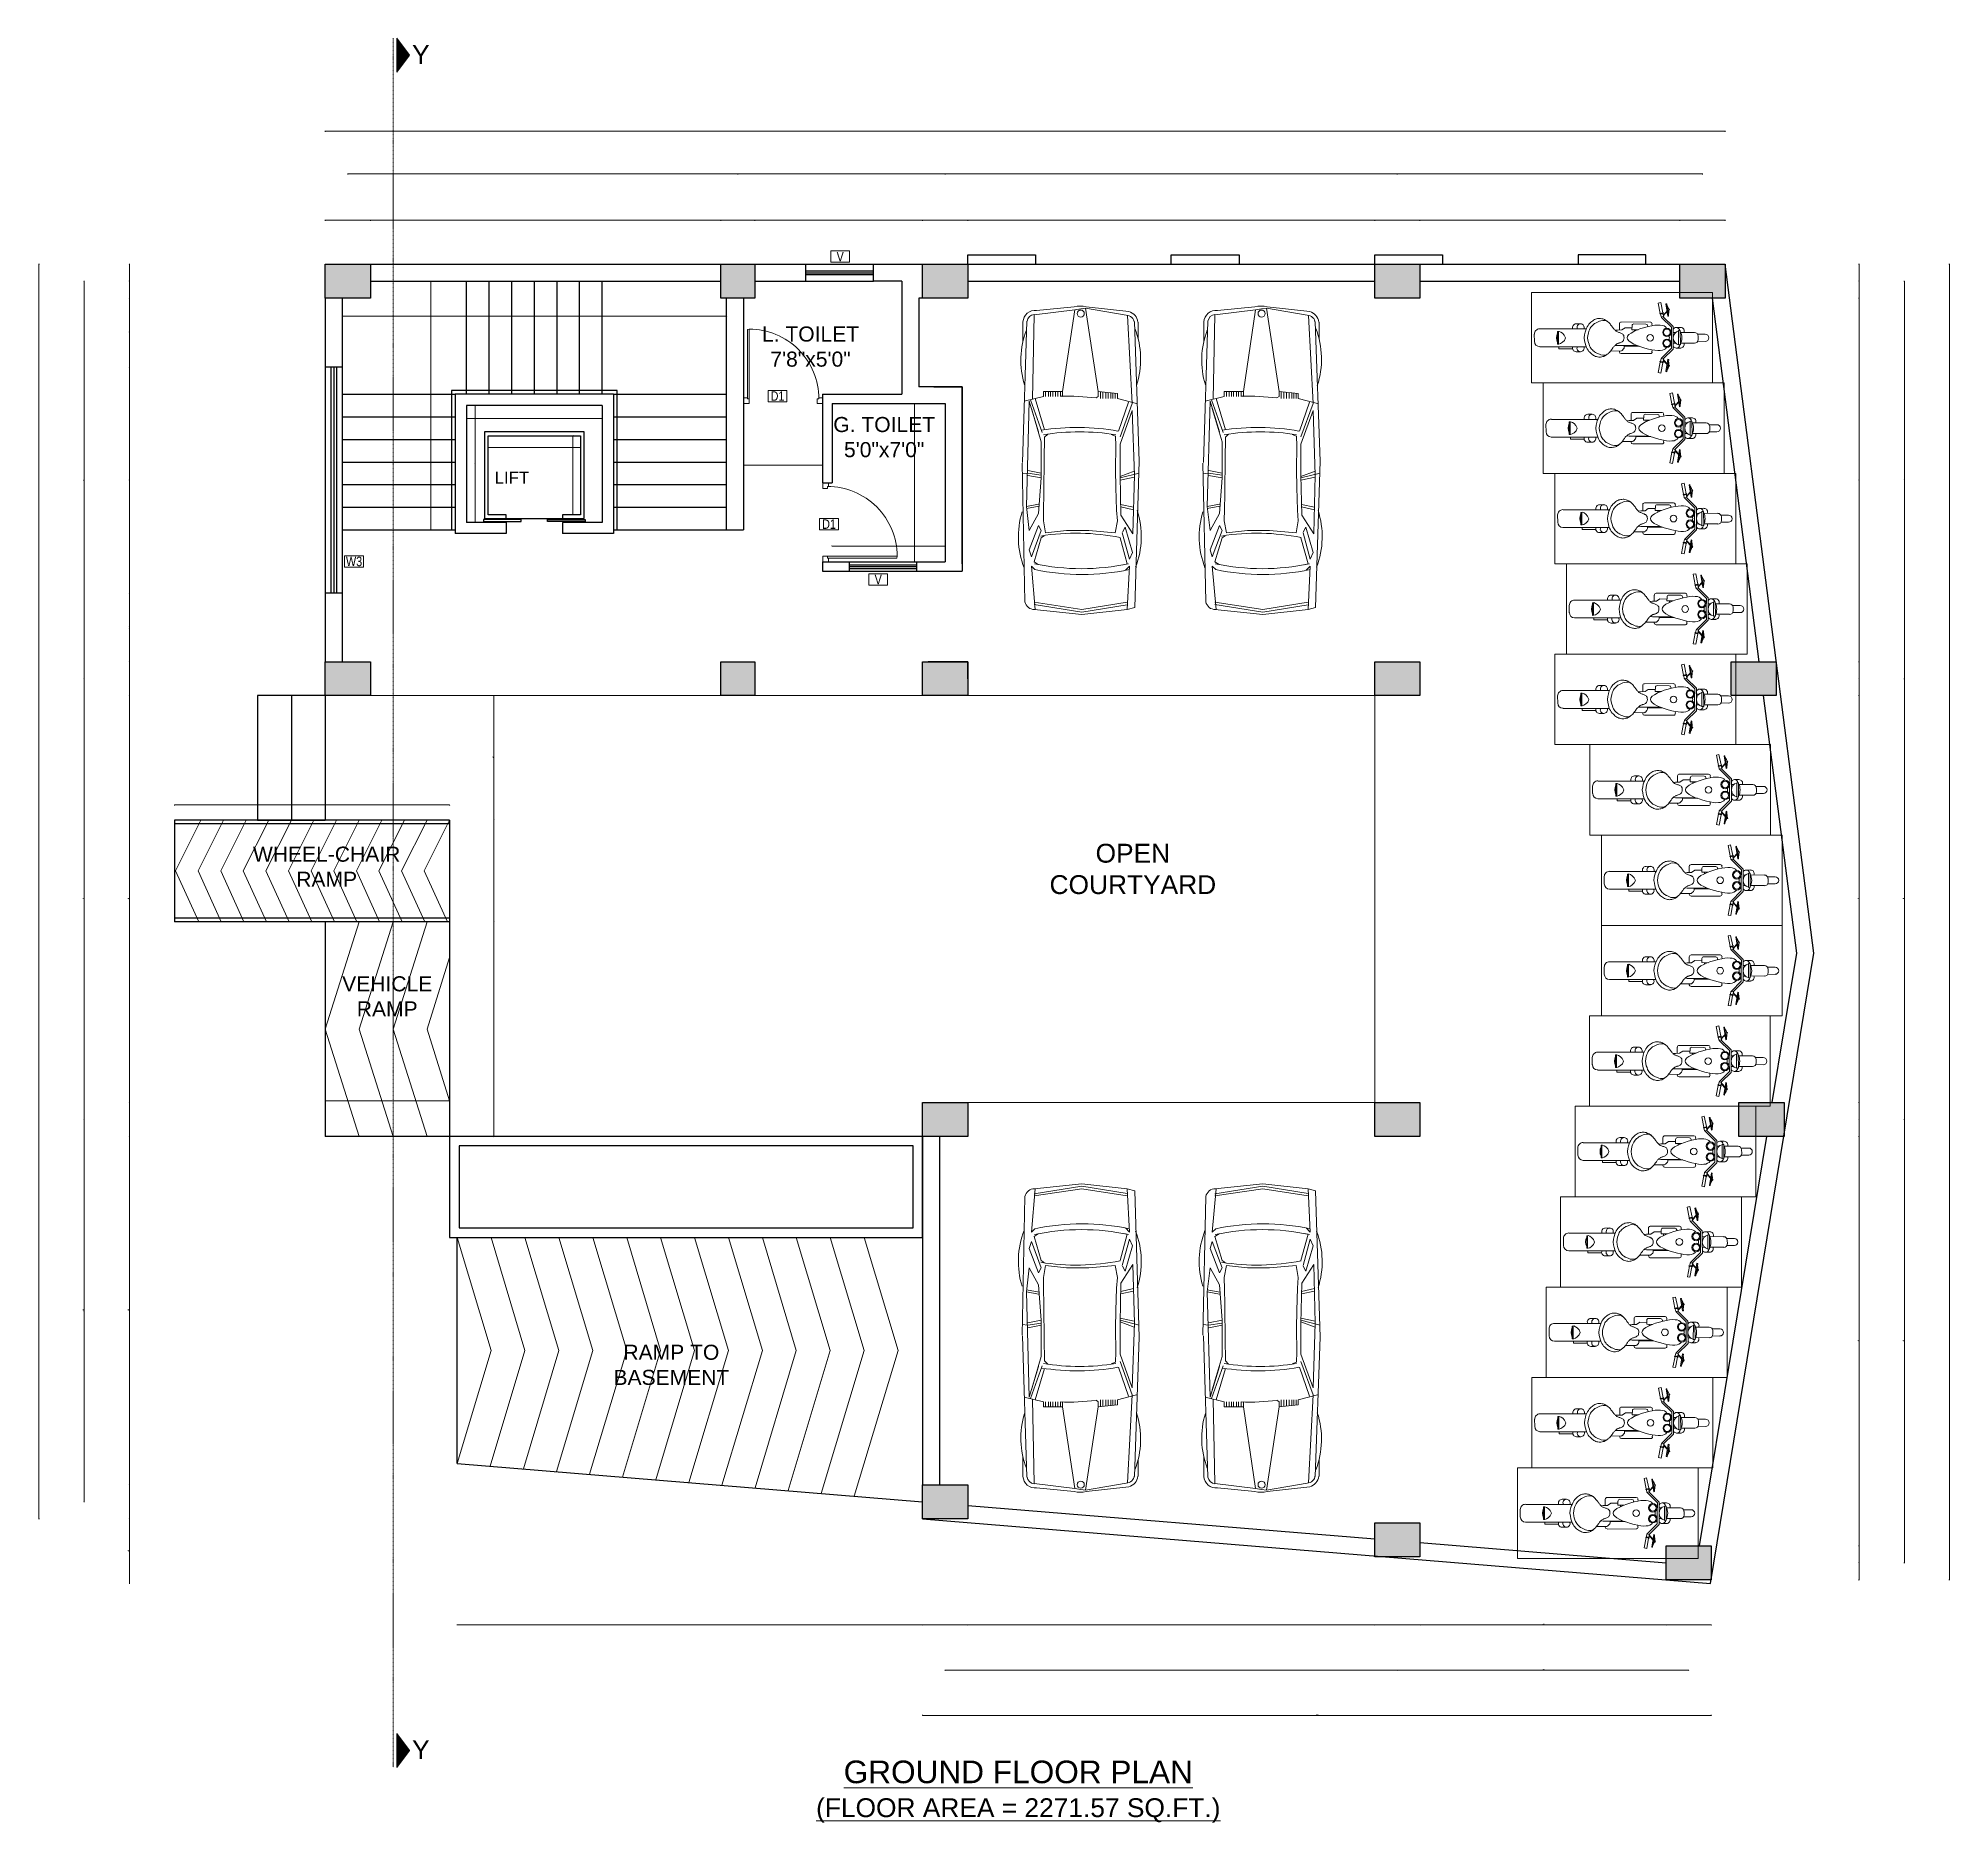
# Model space of a CAD drawing. Header units: inches. Extents: x -301229 to 1083107, y -854236 to 21026.
# Drawn here: x -30125 to 313, y -488163 to -459742 of the extents above; entities that cross this region are included whole.
import ezdxf

# ---------------------------------------------------------------- set-up
doc = ezdxf.new("R2010")
doc.units = ezdxf.units.IN
doc.header["$MEASUREMENT"] = 0
doc.linetypes.add('ACAD_ISO12W100', pattern=[21, 12, -3, 0, -3, 0, -3])
doc.linetypes.add('DASHED', pattern=[0.75, 0.5, -0.25])
for name, color, linetype, lineweight in [('dimension', 25, 'Continuous', 20), ('DOOR PLAN', 241, 'Continuous', 25), ('dw', 42, 'Continuous', 20), ('Furniture', 96, 'Continuous', 13), ('hatch  1', 252, 'Continuous', 0), ('Text', 2, 'Continuous', 20), ('wall', 10, 'Continuous', 30)]:
    doc.layers.add(name, color=color, linetype=linetype, lineweight=lineweight)
doc.layers.add('E_Electrical Layout', color=220, linetype='Continuous')
doc.styles.add('7 INCH', font='times.ttf', dxfattribs={"height": 7})
doc.styles.add('arial.', font='arial.ttf')
doc.dimstyles.new('Copy of Standard', dxfattribs={"dimtxt": 8, "dimasz": 5, "dimexe": 4, "dimexo": 0.0625, "dimgap": 1.5, "dimtad": 1, "dimdec": 1, "dimzin": 0, "dimdsep": 46, "dimlunit": 4, "dimtxsty": 'Standard', "dimblk": 'OBLIQUE', "dimcen": 0.09, "dimclrd": 1, "dimclre": 1, "dimclrt": 3, "dimadec": 0, "dimazin": 0, "dimtfac": 1, "dimtdec": 1, "dimtix": 1, "dimtofl": 0, "dimtmove": 1, "dimatfit": 3, "dimfxl": 8, "dimfxlon": 1, "dimtolj": 1, "dimtzin": 0, "dimlwd": 15, "dimlwe": 15, "dimarcsym": 0})

# ---------------------------------------------------------------- blocks, each defined once
blk = doc.blocks.new('_Oblique')
at = {"color": 0, "linetype": 'ByBlock', "lineweight": -2}
blk.add_line((-0.5, -0.5), (0.5, 0.5), dxfattribs=at)
blk = doc.blocks.new('*D1186')
at = {"layer": 'Defpoints', "color": 0, "transparency": 16777216}
for p in [(-16424, -465562), (-16574, -468082), (-16170, -468082)]:
    blk.add_point(p, dxfattribs=at)
at = {"layer": 'wall', "color": 1, "lineweight": 15, "transparency": 16777216}
for p, q in [((-16178, -465562), (-16166, -465562)), ((-16170, -465562), (-16170, -468082)), ((-16178, -468082), (-16166, -468082))]:
    blk.add_line(p, q, dxfattribs=at)
at = {"layer": 'wall', "color": 1, "lineweight": 15, "transparency": 16777216, "xscale": 5, "yscale": 5, "zscale": 5}
for p, rotation in [((-16170, -465562), 90), ((-16170, -468082), 270)]:
    blk.add_blockref('_Oblique', p, dxfattribs=dict(at, rotation=rotation))
at = {"layer": 'wall', "color": 3, "transparency": 16777216, "insert": (-16175, -466822), "char_height": 8, "attachment_point": 5, "rotation": 90}
blk.add_mtext("\\A1;210'", dxfattribs=at)
blk = doc.blocks.new('*D1187')
at = {"layer": 'Defpoints', "color": 0, "transparency": 16777216}
for p in [(-15684, -467831), (-17484, -467887), (-15684, -467887)]:
    blk.add_point(p, dxfattribs=at)
at = {"layer": 'wall', "color": 1, "lineweight": 15, "transparency": 16777216}
for p, q in [((-17484, -467839), (-17484, -467827)), ((-17484, -467831), (-15684, -467831)), ((-15684, -467839), (-15684, -467827))]:
    blk.add_line(p, q, dxfattribs=at)
at = {"layer": 'wall', "color": 1, "lineweight": 15, "transparency": 16777216, "xscale": 5, "yscale": 5, "zscale": 5, "rotation": 180}
blk.add_blockref('_Oblique', (-17484, -467831), dxfattribs=at)
at = {"layer": 'wall', "color": 1, "lineweight": 15, "transparency": 16777216, "xscale": 5, "yscale": 5, "zscale": 5}
blk.add_blockref('_Oblique', (-15684, -467831), dxfattribs=at)
at = {"layer": 'wall', "color": 3, "transparency": 16777216, "insert": (-16584, -467826), "char_height": 8, "attachment_point": 5}
blk.add_mtext("\\A1;150'", dxfattribs=at)
blk = doc.blocks.new('*D1220')
at = {"layer": 'Defpoints', "color": 0, "transparency": 16777216}
for p in [(-18894, -466543), (-18894, -466543), (-17634, -466543)]:
    blk.add_point(p, dxfattribs=at)
at = {"layer": 'wall', "color": 1, "lineweight": 15, "transparency": 16777216}
for p, q in [((-18894, -466543), (-18894, -466539)), ((-17634, -466543), (-18894, -466543)), ((-17634, -466543), (-17634, -466539))]:
    blk.add_line(p, q, dxfattribs=at)
at = {"layer": 'wall', "color": 1, "lineweight": 15, "transparency": 16777216, "xscale": 5, "yscale": 5, "zscale": 5, "rotation": 180}
blk.add_blockref('_Oblique', (-18894, -466543), dxfattribs=at)
at = {"layer": 'wall', "color": 1, "lineweight": 15, "transparency": 16777216, "xscale": 5, "yscale": 5, "zscale": 5}
blk.add_blockref('_Oblique', (-17634, -466543), dxfattribs=at)
at = {"layer": 'wall', "color": 3, "transparency": 16777216, "insert": (-18264, -466537), "char_height": 8, "attachment_point": 5}
blk.add_mtext("\\A1;105'", dxfattribs=at)
blk = doc.blocks.new('DOOR-3.5')
at = {"layer": 'dw', "lineweight": 5}
for p, q in [((89369.8, -31671.3), (89369.8, -31670.8)), ((89370.3, -31671.3), (89369.8, -31671.3)), ((89370.8, -31671.3), (89370.3, -31671.3)), ((89406.8, -31671.3), (89407.3, -31671.3)), ((89407.3, -31671.3), (89407.8, -31671.3)), ((89407.8, -31671.3), (89407.8, -31670.8))]:
    blk.add_line(p, q, dxfattribs=at)
for points in [[(89370.8, -31634.3), (89369.8, -31634.4), (89369.8, -31671.3), (89370.8, -31671.3), (89370.8, -31634.3)], [(89369.8, -31670.8), (89367.8, -31670.8), (89367.8, -31673.8), (89370.8, -31673.8), (89370.8, -31671.3)], [(89407.8, -31670.8), (89409.8, -31670.8), (89409.8, -31673.8), (89406.8, -31673.8), (89406.8, -31671.3)]]:
    blk.add_lwpolyline(points, dxfattribs=at)
blk.add_arc((89370.8, -31671.3), 37, 359.9998, 90, dxfattribs=at)
blk = doc.blocks.new('*D1221')
at = {"layer": 'Defpoints', "color": 0, "transparency": 16777216}
for p in [(-23304, -465729), (-21144, -465729), (-21144, -465797)]:
    blk.add_point(p, dxfattribs=at)
at = {"layer": 'wall', "color": 1, "lineweight": 15, "transparency": 16777216}
for p, q in [((-23304, -465789), (-23304, -465801)), ((-23304, -465797), (-21144, -465797)), ((-21144, -465789), (-21144, -465801))]:
    blk.add_line(p, q, dxfattribs=at)
at = {"layer": 'wall', "color": 1, "lineweight": 15, "transparency": 16777216, "xscale": 5, "yscale": 5, "zscale": 5, "rotation": 180}
blk.add_blockref('_Oblique', (-23304, -465797), dxfattribs=at)
at = {"layer": 'wall', "color": 1, "lineweight": 15, "transparency": 16777216, "xscale": 5, "yscale": 5, "zscale": 5}
blk.add_blockref('_Oblique', (-21144, -465797), dxfattribs=at)
at = {"layer": 'wall', "color": 3, "transparency": 16777216, "insert": (-22224, -465792), "char_height": 8, "attachment_point": 5}
blk.add_mtext("\\A1;180'", dxfattribs=at)
blk = doc.blocks.new('*D1222')
at = {"layer": 'Defpoints', "color": 0, "transparency": 16777216}
for p in [(-23168, -465592), (-23168, -465592), (-23168, -467452)]:
    blk.add_point(p, dxfattribs=at)
at = {"layer": 'wall', "color": 1, "lineweight": 15, "transparency": 16777216}
for p, q in [((-23168, -465592), (-23172, -465592)), ((-23168, -467452), (-23168, -465592)), ((-23168, -467452), (-23164, -467452))]:
    blk.add_line(p, q, dxfattribs=at)
at = {"layer": 'wall', "color": 1, "lineweight": 15, "transparency": 16777216, "xscale": 5, "yscale": 5, "zscale": 5}
for p, rotation in [((-23168, -465592), 90), ((-23168, -467452), 270)]:
    blk.add_blockref('_Oblique', p, dxfattribs=dict(at, rotation=rotation))
at = {"layer": 'wall', "color": 3, "transparency": 16777216, "insert": (-23174, -466522), "char_height": 8, "attachment_point": 5, "rotation": 90}
blk.add_mtext("\\A1;155'", dxfattribs=at)
blk = doc.blocks.new('*D1223')
at = {"layer": 'Defpoints', "color": 0, "transparency": 16777216}
for p in [(-22959, -466307), (-21489, -466262), (-21489, -466307)]:
    blk.add_point(p, dxfattribs=at)
at = {"layer": 'wall', "color": 1, "lineweight": 15, "transparency": 16777216}
for p, q in [((-22959, -466270), (-22959, -466258)), ((-22959, -466262), (-21489, -466262)), ((-21489, -466270), (-21489, -466258))]:
    blk.add_line(p, q, dxfattribs=at)
at = {"layer": 'wall', "color": 1, "lineweight": 15, "transparency": 16777216, "xscale": 5, "yscale": 5, "zscale": 5, "rotation": 180}
blk.add_blockref('_Oblique', (-22959, -466262), dxfattribs=at)
at = {"layer": 'wall', "color": 1, "lineweight": 15, "transparency": 16777216, "xscale": 5, "yscale": 5, "zscale": 5}
blk.add_blockref('_Oblique', (-21489, -466262), dxfattribs=at)
at = {"layer": 'wall', "color": 3, "transparency": 16777216, "insert": (-22224, -466257), "char_height": 8, "attachment_point": 5}
blk.add_mtext('\\A1;122\'-6"', dxfattribs=at)
blk = doc.blocks.new('*D1224')
at = {"layer": 'Defpoints', "color": 0, "transparency": 16777216}
for p in [(-21707, -466072), (-21774, -467332), (-21611, -467332)]:
    blk.add_point(p, dxfattribs=at)
at = {"layer": 'wall', "color": 1, "lineweight": 15, "transparency": 16777216}
for p, q in [((-21619, -466072), (-21607, -466072)), ((-21611, -466072), (-21611, -467332)), ((-21619, -467332), (-21607, -467332))]:
    blk.add_line(p, q, dxfattribs=at)
at = {"layer": 'wall', "color": 1, "lineweight": 15, "transparency": 16777216, "xscale": 5, "yscale": 5, "zscale": 5}
for p, rotation in [((-21611, -466072), 90), ((-21611, -467332), 270)]:
    blk.add_blockref('_Oblique', p, dxfattribs=dict(at, rotation=rotation))
at = {"layer": 'wall', "color": 3, "transparency": 16777216, "insert": (-21617, -466702), "char_height": 8, "attachment_point": 5, "rotation": 90}
blk.add_mtext("\\A1;105'", dxfattribs=at)
blk = doc.blocks.new('*D1225')
at = {"layer": 'Defpoints', "color": 0, "transparency": 16777216}
for p in [(-23304, -464170), (-25284, -464429), (-23304, -464189)]:
    blk.add_point(p, dxfattribs=at)
at = {"layer": 'wall', "color": 1, "lineweight": 15, "transparency": 16777216}
for p, q in [((-25284, -464178), (-25284, -464166)), ((-25284, -464170), (-23304, -464170)), ((-23304, -464178), (-23304, -464166))]:
    blk.add_line(p, q, dxfattribs=at)
at = {"layer": 'wall', "color": 1, "lineweight": 15, "transparency": 16777216, "xscale": 5, "yscale": 5, "zscale": 5, "rotation": 180}
blk.add_blockref('_Oblique', (-25284, -464170), dxfattribs=at)
at = {"layer": 'wall', "color": 1, "lineweight": 15, "transparency": 16777216, "xscale": 5, "yscale": 5, "zscale": 5}
blk.add_blockref('_Oblique', (-23304, -464170), dxfattribs=at)
at = {"layer": 'wall', "color": 3, "transparency": 16777216, "insert": (-24294, -464165), "char_height": 8, "attachment_point": 5}
blk.add_mtext("\\A1;165'", dxfattribs=at)
blk = doc.blocks.new('*D1226')
at = {"layer": 'Defpoints', "color": 0, "transparency": 16777216}
for p in [(-21144, -464170), (-23304, -464189), (-21144, -464286)]:
    blk.add_point(p, dxfattribs=at)
at = {"layer": 'wall', "color": 1, "lineweight": 15, "transparency": 16777216}
for p, q in [((-23304, -464178), (-23304, -464166)), ((-23304, -464170), (-21144, -464170)), ((-21144, -464178), (-21144, -464166))]:
    blk.add_line(p, q, dxfattribs=at)
at = {"layer": 'wall', "color": 1, "lineweight": 15, "transparency": 16777216, "xscale": 5, "yscale": 5, "zscale": 5, "rotation": 180}
blk.add_blockref('_Oblique', (-23304, -464170), dxfattribs=at)
at = {"layer": 'wall', "color": 1, "lineweight": 15, "transparency": 16777216, "xscale": 5, "yscale": 5, "zscale": 5}
blk.add_blockref('_Oblique', (-21144, -464170), dxfattribs=at)
at = {"layer": 'wall', "color": 3, "transparency": 16777216, "insert": (-22224, -464165), "char_height": 8, "attachment_point": 5}
blk.add_mtext("\\A1;180'", dxfattribs=at)
blk = doc.blocks.new('*D1211')
at = {"layer": 'Defpoints', "color": 0, "transparency": 16777216}
for p in [(-19164, -464170), (-21144, -464286), (-19164, -464247)]:
    blk.add_point(p, dxfattribs=at)
at = {"layer": 'wall', "color": 1, "lineweight": 15, "transparency": 16777216}
for p, q in [((-21144, -464178), (-21144, -464166)), ((-21144, -464170), (-19164, -464170)), ((-19164, -464178), (-19164, -464166))]:
    blk.add_line(p, q, dxfattribs=at)
at = {"layer": 'wall', "color": 1, "lineweight": 15, "transparency": 16777216, "xscale": 5, "yscale": 5, "zscale": 5, "rotation": 180}
blk.add_blockref('_Oblique', (-21144, -464170), dxfattribs=at)
at = {"layer": 'wall', "color": 1, "lineweight": 15, "transparency": 16777216, "xscale": 5, "yscale": 5, "zscale": 5}
blk.add_blockref('_Oblique', (-19164, -464170), dxfattribs=at)
at = {"layer": 'wall', "color": 3, "transparency": 16777216, "insert": (-20154, -464165), "char_height": 8, "attachment_point": 5}
blk.add_mtext("\\A1;165'", dxfattribs=at)
blk = doc.blocks.new('*D1212')
at = {"layer": 'Defpoints', "color": 0, "transparency": 16777216}
for p in [(-23872, -465412), (-23872, -465412), (-23872, -467572)]:
    blk.add_point(p, dxfattribs=at)
at = {"layer": 'wall', "color": 1, "lineweight": 15, "transparency": 16777216}
for p, q in [((-23872, -465412), (-23876, -465412)), ((-23872, -467572), (-23872, -465412)), ((-23872, -467572), (-23876, -467572))]:
    blk.add_line(p, q, dxfattribs=at)
at = {"layer": 'wall', "color": 1, "lineweight": 15, "transparency": 16777216, "xscale": 5, "yscale": 5, "zscale": 5}
for p, rotation in [((-23872, -465412), 90), ((-23872, -467572), 270)]:
    blk.add_blockref('_Oblique', p, dxfattribs=dict(at, rotation=rotation))
at = {"layer": 'wall', "color": 3, "transparency": 16777216, "insert": (-23878, -466492), "char_height": 8, "attachment_point": 5, "rotation": 90}
blk.add_mtext("\\A1;180'", dxfattribs=at)
blk = doc.blocks.new('*D1165')
at = {"layer": 'Defpoints', "color": 0, "transparency": 16777216}
for p in [(-23872, -463612), (-23872, -463612), (-23757, -465412)]:
    blk.add_point(p, dxfattribs=at)
at = {"layer": 'wall', "color": 1, "lineweight": 15, "transparency": 16777216}
for p, q in [((-23872, -463612), (-23876, -463612)), ((-23872, -465412), (-23872, -463612)), ((-23864, -465412), (-23876, -465412))]:
    blk.add_line(p, q, dxfattribs=at)
at = {"layer": 'wall', "color": 1, "lineweight": 15, "transparency": 16777216, "xscale": 5, "yscale": 5, "zscale": 5}
for p, rotation in [((-23872, -463612), 90), ((-23872, -465412), 270)]:
    blk.add_blockref('_Oblique', p, dxfattribs=dict(at, rotation=rotation))
at = {"layer": 'wall', "color": 3, "transparency": 16777216, "insert": (-23878, -464512), "char_height": 8, "attachment_point": 5, "rotation": 90}
blk.add_mtext("\\A1;150'", dxfattribs=at)
blk = doc.blocks.new('BMW-P')
for p, q in [((0.223, 0.782), (2.303, 0.847)), ((2.313, 0.854), (4.353, 0.814)), ((2.461, 0.77), (2.47, 0.851)), ((0.009, 0.089), (0.067, 0.641)), ((0.055, 0.08), (0.128, 0.677)), ((0.128, 0.677), (1.371, 0.702)), ((0.234, 0.841), (0.516, 0.841)), ((1.402, 0.822), (1.329, 0.54)), ((1.822, 0.524), (1.362, 0.661)), ((1.862, 0.557), (1.378, 0.728)), ((2.95, 0.79), (1.402, 0.749)), ((1.853, 0.612), (1.402, 0.749)), ((1.998, 0.572), (1.507, 0.717)), ((2.531, 0.572), (1.998, 0.572)), ((2.422, 0.769), (2.458, 0.572)), ((2.461, 0.77), (2.49, 0.572)), ((2.494, 0.77), (2.531, 0.572)), ((3.055, 0.612), (2.531, 0.572)), ((2.95, 0.79), (2.918, 0.612)), ((2.982, 0.79), (2.946, 0.604)), ((3.305, 0.749), (2.95, 0.79)), ((3.305, 0.749), (3.055, 0.612)), ((3.587, 0.749), (3.232, 0.612)), ((3.305, 0.572), (3.232, 0.612)), ((3.692, 0.717), (3.305, 0.572)), ((3.383, 0.527), (3.41, 0.572)), ((3.765, 0.677), (3.41, 0.572)), ((3.692, 0.717), (3.587, 0.749)), ((3.803, 0.617), (3.765, 0.677)), ((3.829, 0.717), (4.468, 0.662)), ((3.878, 0.664), (3.829, 0.717)), ((4.361, 0.677), (4.466, -0.025)), ((4.394, 0.677), (4.507, -0.025)), ((4.466, 0.677), (4.539, -0.025)), ((1.257, 0.54), (1.257, 0.258)), ((1.329, 0.54), (1.257, 0.54)), ((1.329, 0.508), (1.257, 0.508)), ((1.329, 0.467), (1.257, 0.467)), ((1.329, 0.467), (1.257, 0.467)), ((1.329, 0.435), (1.257, 0.435)), ((1.329, 0.403), (1.257, 0.403)), ((1.329, 0.362), (1.257, 0.362)), ((1.329, 0.33), (1.257, 0.33)), ((1.329, 0.29), (1.257, 0.29)), ((1.329, 0.29), (1.257, 0.29)), ((1.932, 0.524), (1.884, 0.477)), ((2.258, 0.528), (1.932, 0.524)), ((2.404, 0.528), (2.258, 0.528)), ((2.574, 0.533), (2.404, 0.528)), ((2.772, 0.533), (2.574, 0.533)), ((2.989, 0.538), (2.772, 0.533)), ((3.16, 0.54), (2.989, 0.538)), ((3.337, 0.508), (3.16, 0.54)), ((3.337, 0.508), (3.305, 0.198)), ((0.041, -0.009), (0.055, 0.08)), ((0.055, 0.08), (1.257, 0.258)), ((1.329, 0.258), (1.257, 0.258)), ((1.329, 0.258), (1.328, 0.231)), ((3.305, 0.198), (3.305, 0.024)), ((3.305, 0.024), (3.305, -0.127)), ((0.082, -0.718), (0.009, -0.089)), ((0.031, -0.081), (0.041, -0.009)), ((1.257, -0.267), (0.031, -0.081)), ((0.136, -0.678), (0.031, -0.081)), ((1.289, -0.549), (1.257, -0.267)), ((1.329, -0.267), (1.257, -0.267)), ((1.353, -0.234), (1.329, -0.267)), ((3.305, -0.127), (3.337, -0.517)), ((4.466, -0.025), (4.361, -0.694)), ((4.507, -0.025), (4.399, -0.693)), ((4.539, -0.025), (4.466, -0.694)), ((1.361, -0.298), (1.26, -0.298)), ((1.361, -0.335), (1.264, -0.335)), ((1.361, -0.377), (1.269, -0.377)), ((1.361, -0.415), (1.273, -0.415)), ((1.361, -0.453), (1.278, -0.453)), ((1.361, -0.484), (1.289, -0.484)), ((1.361, -0.517), (1.289, -0.517)), ((1.361, -0.517), (1.289, -0.517)), ((1.361, -0.549), (1.289, -0.549)), ((1.434, -0.831), (1.361, -0.549)), ((1.913, -0.523), (1.89, -0.457)), ((2.06, -0.528), (1.913, -0.523)), ((2.413, -0.523), (2.06, -0.528)), ((2.673, -0.528), (2.413, -0.523)), ((3.003, -0.537), (2.673, -0.528)), ((3.16, -0.549), (3.003, -0.537)), ((3.337, -0.517), (3.16, -0.549)), ((1.434, -0.767), (0.137, -0.698)), ((2.281, -0.871), (0.232, -0.799)), ((1.84, -0.567), (1.413, -0.712)), ((1.926, -0.589), (1.434, -0.767)), ((2.031, -0.589), (1.539, -0.767)), ((1.539, -0.767), (2.49, -0.799)), ((2.031, -0.589), (2.49, -0.589)), ((4.439, -0.804), (2.281, -0.871)), ((2.508, -0.589), (2.432, -0.797)), ((2.531, -0.589), (2.458, -0.871)), ((2.49, -0.589), (3.078, -0.599)), ((2.49, -0.799), (3.352, -0.778)), ((2.563, -0.589), (2.517, -0.798)), ((2.923, -0.596), (2.961, -0.787)), ((2.956, -0.597), (2.998, -0.787)), ((3.352, -0.778), (3.078, -0.599)), ((3.327, -0.623), (3.256, -0.661)), ((3.629, -0.77), (3.256, -0.661)), ((3.724, -0.726), (3.337, -0.621)), ((3.797, -0.694), (3.41, -0.589)), ((3.724, -0.726), (3.629, -0.77)), ((3.808, -0.643), (3.797, -0.694)), ((3.89, -0.666), (3.829, -0.726)), ((4.466, -0.694), (3.829, -0.726)), ((4.466, -0.694), (4.439, -0.804)), ((0.235, -0.855), (0.485, -0.855))]:
    blk.add_line(p, q)
blk.add_circle((0.111, -0.009), 0.0524)
for centre, radius, start, end in [((0.797, -0.359), 1.232, 72.8697, 111.0375), ((3.399, -0.344), 1.253, 68.805, 107.0539), ((0.244, 0.66), 0.181, 93.1985, 186.1702), ((0.244, 0.66), 0.123, 99.8659, 171.9709), ((5.208, 0.04), 3.421, 171.0484, 190.0393), ((6.716, 0.056), 3.372, 171.0559, 191.0409), ((0.511, -0.02), 3.355, 348.0688, 11.9312), ((0.596, -0.029), 3.355, 348.0688, 11.9312), ((4.329, 0.677), 0.137, 356.6335, 79.992), ((4.676, 0.177), 3.349, 178.0679, 187.0565), ((5.273, 0.008), 3.421, 171.0484, 188.9516), ((0.421, 0), 0.421, 167.8285, 192.1715), ((0.251, -0.677), 0.174, 193.3925, 264.8056), ((0.257, -0.678), 0.121, 180, 266.1859), ((0.781, 0.363), 1.254, 248.8831, 288.0834), ((3.394, 0.346), 1.247, 251.9166, 291.1169)]:
    blk.add_arc(centre, radius, start, end)
blk = doc.blocks.new('harley')
for p, q in [((3.2, 45.5), (2.8, 41.3)), ((7.2, 45.1), (6.7, 40.8)), ((-2.4, 29.8), (-2.1, 32.3)), ((1.6, 39.7), (0.7, 32)), ((5.8, 41.2), (3.8, 41.5)), ((6.6, 31.3), (7.5, 39)), ((-17.3, 22.8), (-11.4, 23.2)), ((-17.2, 21.3), (-17.3, 22.8)), ((-17.2, 21.3), (-11.2, 21.8)), ((-9.2, 26.3), (-16.2, 26)), ((-9.1, 25.8), (-16.2, 25.5)), ((-10.4, 23.7), (-12.1, 25.7)), ((-11.7, 25.7), (-10.1, 23.8)), ((-11.4, 23.5), (-11.2, 21.5)), ((-11.4, 23.5), (-11.1, 23.5)), ((-11.2, 21.5), (-11, 21.5)), ((-11.1, 23.5), (-11, 21.5)), ((-11.1, 23), (-10.9, 23)), ((-11, 22), (-10.8, 22)), ((-9.3, 23.2), (-3.1, 28.2)), ((-9.2, 22.2), (-9, 22.2)), ((-9, 22.2), (-2.8, 27.1)), ((-3.1, 28.2), (3.2, 27.4)), ((-2.8, 27.1), (3.1, 26.4)), ((-0.5, 30.9), (-0.3, 31.9)), ((-0.5, 30.9), (7.5, 30)), ((-0.3, 31.9), (7.6, 30.9)), ((0.3, 29.1), (0.2, 27.8)), ((8.9, 25.8), (3.1, 26.4)), ((9.4, 26.7), (3.2, 27.4)), ((6.1, 27.1), (6.3, 28.4)), ((7.5, 30), (7.6, 30.9)), ((13.8, 19.6), (8.9, 25.8)), ((9.1, 28.5), (9.4, 30.9)), ((14.3, 20.5), (9.4, 26.7)), ((14.8, 23.1), (21.6, 21.1)), ((15, 23.5), (21.7, 21.6)), ((17.3, 22.4), (15.3, 20.8)), ((15.5, 20.7), (17.7, 22.3)), ((-7.1, 15.7), (-9, -0.6)), ((-4.9, 16.4), (-6, 16.5)), ((7.7, 12.5), (8.3, 12.4)), ((9.1, 11.3), (8.4, 4.6)), ((8.5, 14.9), (9.6, 14.7)), ((10.5, 13.6), (8.6, -2.6)), ((14, 19.5), (13.8, 19.6)), ((15.7, 18.9), (15.5, 19)), ((16.2, 20.4), (15.6, 18.5)), ((15.8, 18.4), (15.6, 18.5)), ((16.4, 20.3), (15.8, 18.4)), ((16, 19.9), (15.8, 20)), ((21.6, 16.8), (15.9, 18.6)), ((16.4, 20.3), (16.2, 20.4)), ((22.1, 18.2), (16.4, 20.1)), ((21.6, 16.8), (22.1, 18.2)), ((-7.2, -0.3), (-6.2, 0.5)), ((-5.5, 0.7), (-4.7, 0.6)), ((-3.5, 7.9), (-4.8, -3.2)), ((-4.7, 0.6), (-3.7, 9)), ((5.2, 5.3), (4.3, 5.4)), ((5, 3.9), (5.4, 7.4)), ((7.2, 3.7), (5, 3.9)), ((6.1, 3.8), (5.7, -0.1)), ((-8.2, -6.7), (-7.6, -0.9)), ((-8.1, -1.7), (-7.7, -1.7)), ((-4.8, -3.2), (-4.8, -4.6)), ((7.5, -3.5), (4, -3.1)), ((-7.4, -20.6), (-10.4, -46.5)), ((-10.6, -23.4), (-10.9, -25.8)), ((-0.5, -47.6), (2.5, -21.8)), ((5, -25.2), (4.7, -27.6)), ((-7.8, -36.7), (-0.8, -37.5)), ((-7.7, -36.2), (-0.7, -37)), ((-7.8, -49.8), (-3.8, -50.3))]:
    blk.add_line(p, q)
for points in [[(-16.2, 25.5), (-16.2, 26), (-16.2, 26)], [(-9.1, 25.8), (-9.2, 26.3), (-9.2, 26.3)], [(-2.7, 24.3), (-3.4, 23.9), (-4, 23.1), (-4.5, 22.2), (-4.8, 21), (-5, 19.6), (-5, 18), (-4.9, 16.3), (-4.7, 14.3), (-4.4, 12.2), (-4, 10), (-3.5, 7.9), (-2.9, 5.9), (-2.2, 4.2), (-1.4, 2.9), (-0.6, 2.1), (0.2, 1.8)], [(8.2, 23.1), (8.8, 22.4), (9.2, 21.6), (9.4, 20.6), (9.4, 19.4), (9.3, 18), (9, 16.4), (8.5, 14.7), (7.9, 12.8), (7.1, 10.9), (6.2, 8.8), (5.2, 6.9), (4.1, 5.1), (3.1, 3.6), (2.1, 2.5), (1.1, 1.9), (0.2, 1.8)], [(14.8, 23.1), (14.9, 23.5), (15, 23.5)], [(21.6, 21.1), (21.7, 21.6), (21.7, 21.6)], [(0, 0), (-0.7, 0), (-1.2, -0.1), (-1.7, -0.2), (-2, -0.5), (-2.3, -0.8), (-2.6, -1.1), (-2.8, -1.5), (-3, -1.9), (-3.2, -2.3), (-3.3, -2.6), (-3.5, -3), (-3.7, -3.3), (-3.9, -3.6), (-4.2, -3.9), (-4.4, -4.2), (-4.7, -4.5), (-5, -4.7), (-5.3, -5), (-5.7, -5.2), (-6, -5.4), (-6.4, -5.6), (-6.9, -5.9), (-7.3, -6.1), (-7.7, -6.3), (-8.2, -6.6), (-8.6, -6.9), (-9.1, -7.2), (-9.5, -7.6), (-9.9, -7.9), (-10.3, -8.3), (-10.7, -8.7), (-11.1, -9.2), (-11.4, -9.6), (-11.7, -10.1), (-11.9, -10.7), (-12.1, -11.2), (-12.3, -11.8), (-12.4, -12.4), (-12.4, -12.9), (-12.4, -13.5), (-12.3, -14.1), (-12.2, -14.7), (-12, -15.3), (-11.8, -15.9), (-11.5, -16.4), (-11.2, -17), (-10.8, -17.6), (-10.3, -18.2), (-9.9, -18.8), (-9.3, -19.3), (-8.6, -19.9), (-7.8, -20.4), (-6.8, -20.9), (-5.6, -21.4), (-4.2, -21.9), (-2.6, -22.3)], [(-10, -8), (-10.4, -8.6), (-10.9, -9.5), (-11, -10.8), (-11, -11.8), (-10.8, -12.6), (-10.4, -13.8), (-10.3, -14.2), (-10.2, -14.6), (-10, -15), (-9.8, -15.5), (-9.5, -16), (-9.2, -16.4), (-8.8, -16.9), (-8.4, -17.4), (-7.9, -17.8), (-7.4, -18.3), (-6.8, -18.7), (-5.9, -19.1), (-4.9, -19.6), (-3.7, -20), (-2.3, -20.3)], [(0, 0), (0.6, -0.1), (1.2, -0.3), (1.6, -0.6), (1.9, -0.9), (2.1, -1.3), (2.2, -1.7), (2.4, -2.1), (2.5, -2.5), (2.6, -2.9), (2.7, -3.3), (2.8, -3.7), (2.9, -4.1), (3, -4.4), (3.1, -4.8), (3.3, -5.1), (3.5, -5.4), (3.8, -5.7), (4, -6), (4.3, -6.3), (4.6, -6.6), (5, -6.9), (5.3, -7.3), (5.7, -7.6), (6.1, -7.9), (6.4, -8.3), (6.8, -8.7), (7.2, -9.1), (7.5, -9.5), (7.9, -10), (8.2, -10.4), (8.4, -10.9), (8.7, -11.4), (8.9, -12), (9, -12.5), (9.2, -13.1), (9.2, -13.7), (9.3, -14.3), (9.2, -14.8), (9.1, -15.4), (9, -16), (8.8, -16.6), (8.6, -17.1), (8.3, -17.6), (7.9, -18.1), (7.5, -18.6), (7, -19.1), (6.5, -19.6), (5.9, -20.1), (5.3, -20.5), (4.6, -20.9), (3.8, -21.3), (2.9, -21.6), (1.8, -21.9), (0.6, -22.1), (-0.9, -22.3), (-2.6, -22.3)], [(7.9, -10.1), (8.2, -10.7), (8.4, -11.7), (8.3, -13), (8, -14), (7.7, -14.7), (7, -15.8), (6.8, -16.2), (6.6, -16.5), (6.3, -16.9), (6, -17.3), (5.6, -17.7), (5.2, -18.1), (4.7, -18.5), (4.2, -18.8), (3.7, -19.2), (3.1, -19.5), (2.3, -19.7), (1.4, -20), (0.3, -20.2), (-1, -20.3), (-2.3, -20.3)], [(5.7, -0.1), (4.2, -1.8), (3.9, -4.2), (3.6, -5.5)], [(-9.4, -28), (-10.3, -35.7), (-9.2, -35.8)], [(-3.8, -32.7), (-5.3, -33.1), (-6.5, -34.1), (-7.3, -35), (-7.7, -35.9), (-7.8, -36.6), (-7.8, -36.7)], [(-3.8, -32.7), (-2.4, -33.5), (-1.4, -34.7), (-0.9, -35.7), (-0.6, -36.7), (-0.8, -37.4), (-0.8, -37.5)]]:
    blk.add_lwpolyline(points)
for points in [[(-9.2, 22), (-9.3, 23.4), (-10.9, 23.3), (-10.8, 21.9)], [(14, 19.3), (14.4, 20.6), (15.9, 20.2), (15.5, 18.8)]]:
    blk.add_lwpolyline(points, close=True)
for centre, radius in [((-0.3, 24.3), 2.38), ((-0.3, 24.3), 1.88), ((5.8, 23.6), 2.38), ((5.8, 23.6), 1.88), ((1.7, 14.6), 1.88)]:
    blk.add_circle(centre, radius)
for centre, radius, start, end in [((5.2, 45.3), 2, 83.4161, 173.4161), ((5.2, 45.3), 2, 353.4161, 83.4161), ((-0.1, 32), 2, 60.8099, 173.4161), ((2.7, 23.7), 8.58, 57.9805, 108.8517), ((3.5, 39.5), 2, 83.4161, 173.4161), ((5.5, 39.2), 2, 353.4161, 83.4161), ((7.4, 31.2), 2, 353.3437, 105.9499), ((-12.4, 20.3), 6.42, 68.2756, 116.9781), ((-12.8, 26.6), 0.547, 12.451, 171.1527), ((-10.1, 23.2), 0.547, 15.0371, 173.7388), ((-0.4, 29.6), 2, 90.0018, 173.4161), ((-0.4, 29.6), 2, 173.4161, 232.8637), ((3.6, 31.4), 4, 187.8936, 338.9386), ((2.4, 20.4), 4.92, 70.8496, 95.9826), ((7.1, 28.7), 2, 353.3437, 76.7581), ((7.1, 28.7), 2, 293.8962, 353.3437), ((16.7, 17), 6.42, 49.8541, 98.5566), ((18.5, 23), 0.547, 355.6796, 154.3813), ((-6.1, 15.6), 1, 83.4161, 173.4161), ((8.1, 11.4), 1, 353.4161, 83.4161), ((9.5, 13.8), 1, 353.4161, 83.4161), ((15.1, 20.3), 0.547, 353.0935, 151.7952), ((-5.6, -0.3), 1, 83.4161, 128.3968), ((7.4, 4.7), 1, 263.4161, 353.4161), ((-8, -0.7), 1, 173.4161, 263.4161), ((-6.6, -1.1), 1, 128.3968, 173.4161), ((7.6, -2.5), 1, 263.4161, 353.4161), ((-8.9, -26.1), 2, 173.4161, 288.3513), ((-8.6, -23.6), 2, 58.4809, 173.4161), ((-8.6, -23.6), 2, 173.4161, 288.3513), ((2.7, -27.4), 2, 238.4809, 353.4161), ((3, -24.9), 2, 238.4809, 353.4161), ((3, -24.9), 2, 353.4161, 108.3513), ((-3.6, -31.3), 6.42, 239.0649, 287.7674), ((-7.4, -46.8), 3, 173.4161, 263.4161), ((-3.4, -47.3), 3, 263.4161, 353.4161)]:
    blk.add_arc(centre, radius, start, end)
blk = doc.blocks.new('Bike_Plan')
blk.add_blockref('harley', (17.3, 50.3))
blk = doc.blocks.new('*D1213')
at = {"layer": 'Defpoints', "color": 0, "transparency": 16777216}
for p in [(-25554, -463342), (-28674, -463882), (-25554, -463882)]:
    blk.add_point(p, dxfattribs=at)
at = {"layer": 'wall', "color": 1, "lineweight": 15, "transparency": 16777216}
for p, q in [((-28666, -463342), (-28678, -463342)), ((-28674, -463342), (-28674, -463882)), ((-28666, -463882), (-28678, -463882))]:
    blk.add_line(p, q, dxfattribs=at)
at = {"layer": 'wall', "color": 1, "lineweight": 15, "transparency": 16777216, "xscale": 5, "yscale": 5, "zscale": 5}
for p, rotation in [((-28674, -463342), 90), ((-28674, -463882), 270)]:
    blk.add_blockref('_Oblique', p, dxfattribs=dict(at, rotation=rotation))
at = {"layer": 'wall', "color": 3, "transparency": 16777216, "insert": (-28680, -463612), "char_height": 8, "attachment_point": 5, "rotation": 90}
blk.add_mtext("\\A1;45'", dxfattribs=at)
blk = doc.blocks.new('*D1214')
at = {"layer": 'Defpoints', "color": 0, "transparency": 16777216}
for p in [(-25554, -463612), (-29394, -469942), (-25554, -469942)]:
    blk.add_point(p, dxfattribs=at)
at = {"layer": 'wall', "color": 1, "lineweight": 15, "transparency": 16777216}
for p, q in [((-29386, -463612), (-29398, -463612)), ((-29394, -463612), (-29394, -469942)), ((-29386, -469942), (-29398, -469942))]:
    blk.add_line(p, q, dxfattribs=at)
at = {"layer": 'wall', "color": 1, "lineweight": 15, "transparency": 16777216, "xscale": 5, "yscale": 5, "zscale": 5}
for p, rotation in [((-29394, -463612), 90), ((-29394, -469942), 270)]:
    blk.add_blockref('_Oblique', p, dxfattribs=dict(at, rotation=rotation))
at = {"layer": 'wall', "color": 3, "transparency": 16777216, "insert": (-29400, -466777), "char_height": 8, "attachment_point": 5, "rotation": 90}
blk.add_mtext('\\A1;527\'-6"', dxfattribs=at)
blk = doc.blocks.new('*D1166')
at = {"layer": 'Defpoints', "color": 0, "transparency": 16777216}
for p in [(-4205, -484294), (-3485, -484294), (-3485, -485013)]:
    blk.add_point(p, dxfattribs=at)
at = {"layer": 'wall', "color": 1, "lineweight": 15, "transparency": 16777216}
for p, q in [((-4205, -485005), (-4205, -485017)), ((-4205, -485013), (-3485, -485013)), ((-3485, -485005), (-3485, -485017))]:
    blk.add_line(p, q, dxfattribs=at)
at = {"layer": 'wall', "color": 1, "lineweight": 15, "transparency": 16777216, "xscale": 5, "yscale": 5, "zscale": 5, "rotation": 180}
blk.add_blockref('_Oblique', (-4205, -485013), dxfattribs=at)
at = {"layer": 'wall', "color": 1, "lineweight": 15, "transparency": 16777216, "xscale": 5, "yscale": 5, "zscale": 5}
blk.add_blockref('_Oblique', (-3485, -485013), dxfattribs=at)
at = {"layer": 'wall', "color": 3, "transparency": 16777216, "insert": (-3845, -485007), "char_height": 8, "attachment_point": 5}
blk.add_mtext("\\A1;60'", dxfattribs=at)
blk = doc.blocks.new('*D1167')
at = {"layer": 'Defpoints', "color": 0, "transparency": 16777216}
for p in [(-8484, -483927), (-3845, -484294), (-3845, -485734)]:
    blk.add_point(p, dxfattribs=at)
at = {"layer": 'wall', "color": 1, "lineweight": 15, "transparency": 16777216}
for p, q in [((-8484, -485726), (-8484, -485738)), ((-8484, -485734), (-3845, -485734)), ((-3845, -485726), (-3845, -485738))]:
    blk.add_line(p, q, dxfattribs=at)
at = {"layer": 'wall', "color": 1, "lineweight": 15, "transparency": 16777216, "xscale": 5, "yscale": 5, "zscale": 5, "rotation": 180}
blk.add_blockref('_Oblique', (-8484, -485734), dxfattribs=at)
at = {"layer": 'wall', "color": 1, "lineweight": 15, "transparency": 16777216, "xscale": 5, "yscale": 5, "zscale": 5}
blk.add_blockref('_Oblique', (-3845, -485734), dxfattribs=at)
at = {"layer": 'wall', "color": 3, "transparency": 16777216, "insert": (-6164, -485723), "char_height": 8, "attachment_point": 5}
blk.add_mtext('\\A1;386\'-7{\\H1x;\\S1/2;}"', dxfattribs=at)
blk = doc.blocks.new('*D1168')
at = {"layer": 'Defpoints', "color": 0, "transparency": 16777216}
for p in [(-15684, -483320), (-8484, -483927), (-15684, -485734)]:
    blk.add_point(p, dxfattribs=at)
at = {"layer": 'wall', "color": 1, "lineweight": 15, "transparency": 16777216}
for p, q in [((-15684, -485726), (-15684, -485738)), ((-8484, -485734), (-15684, -485734)), ((-8484, -485726), (-8484, -485738))]:
    blk.add_line(p, q, dxfattribs=at)
at = {"layer": 'wall', "color": 1, "lineweight": 15, "transparency": 16777216, "xscale": 5, "yscale": 5, "zscale": 5, "rotation": 180}
blk.add_blockref('_Oblique', (-15684, -485734), dxfattribs=at)
at = {"layer": 'wall', "color": 1, "lineweight": 15, "transparency": 16777216, "xscale": 5, "yscale": 5, "zscale": 5}
blk.add_blockref('_Oblique', (-8484, -485734), dxfattribs=at)
at = {"layer": 'wall', "color": 3, "transparency": 16777216, "insert": (-12084, -485728), "char_height": 8, "attachment_point": 5}
blk.add_mtext("\\A1;600'", dxfattribs=at)
blk = doc.blocks.new('*D1169')
at = {"layer": 'Defpoints', "color": 0, "transparency": 16777216}
for p in [(-8124, -483927), (-4205, -484294), (-8124, -485013)]:
    blk.add_point(p, dxfattribs=at)
at = {"layer": 'wall', "color": 1, "lineweight": 15, "transparency": 16777216}
for p, q in [((-8124, -485005), (-8124, -485017)), ((-4205, -485013), (-8124, -485013)), ((-4205, -485005), (-4205, -485017))]:
    blk.add_line(p, q, dxfattribs=at)
at = {"layer": 'wall', "color": 1, "lineweight": 15, "transparency": 16777216, "xscale": 5, "yscale": 5, "zscale": 5, "rotation": 180}
blk.add_blockref('_Oblique', (-8124, -485013), dxfattribs=at)
at = {"layer": 'wall', "color": 1, "lineweight": 15, "transparency": 16777216, "xscale": 5, "yscale": 5, "zscale": 5}
blk.add_blockref('_Oblique', (-4205, -485013), dxfattribs=at)
at = {"layer": 'wall', "color": 3, "transparency": 16777216, "insert": (-6164, -485002), "char_height": 8, "attachment_point": 5}
blk.add_mtext('\\A1;326\'-7{\\H1x;\\S1/2;}"', dxfattribs=at)
blk = doc.blocks.new('*D1170')
at = {"layer": 'Defpoints', "color": 0, "transparency": 16777216}
for p in [(-8844, -483927), (-8124, -483927), (-8844, -485013)]:
    blk.add_point(p, dxfattribs=at)
at = {"layer": 'wall', "color": 1, "lineweight": 15, "transparency": 16777216}
for p, q in [((-8844, -485005), (-8844, -485017)), ((-8124, -485013), (-8844, -485013)), ((-8124, -485005), (-8124, -485017))]:
    blk.add_line(p, q, dxfattribs=at)
at = {"layer": 'wall', "color": 1, "lineweight": 15, "transparency": 16777216, "xscale": 5, "yscale": 5, "zscale": 5, "rotation": 180}
blk.add_blockref('_Oblique', (-8844, -485013), dxfattribs=at)
at = {"layer": 'wall', "color": 1, "lineweight": 15, "transparency": 16777216, "xscale": 5, "yscale": 5, "zscale": 5}
blk.add_blockref('_Oblique', (-8124, -485013), dxfattribs=at)
at = {"layer": 'wall', "color": 3, "transparency": 16777216, "insert": (-8484, -485007), "char_height": 8, "attachment_point": 5}
blk.add_mtext("\\A1;60'", dxfattribs=at)
blk = doc.blocks.new('*D1171')
at = {"layer": 'Defpoints', "color": 0, "transparency": 16777216}
for p in [(-15324, -483320), (-8844, -483927), (-15324, -485013)]:
    blk.add_point(p, dxfattribs=at)
at = {"layer": 'wall', "color": 1, "lineweight": 15, "transparency": 16777216}
for p, q in [((-15324, -485005), (-15324, -485017)), ((-8844, -485013), (-15324, -485013)), ((-8844, -485005), (-8844, -485017))]:
    blk.add_line(p, q, dxfattribs=at)
at = {"layer": 'wall', "color": 1, "lineweight": 15, "transparency": 16777216, "xscale": 5, "yscale": 5, "zscale": 5, "rotation": 180}
blk.add_blockref('_Oblique', (-15324, -485013), dxfattribs=at)
at = {"layer": 'wall', "color": 1, "lineweight": 15, "transparency": 16777216, "xscale": 5, "yscale": 5, "zscale": 5}
blk.add_blockref('_Oblique', (-8844, -485013), dxfattribs=at)
at = {"layer": 'wall', "color": 3, "transparency": 16777216, "insert": (-12084, -485007), "char_height": 8, "attachment_point": 5}
blk.add_mtext("\\A1;540'", dxfattribs=at)
blk = doc.blocks.new('*D1172')
at = {"layer": 'Defpoints', "color": 0, "transparency": 16777216}
for p in [(-16044, -483320), (-15324, -483320), (-16044, -485013)]:
    blk.add_point(p, dxfattribs=at)
at = {"layer": 'wall', "color": 1, "lineweight": 15, "transparency": 16777216}
for p, q in [((-16044, -485005), (-16044, -485017)), ((-15324, -485013), (-16044, -485013)), ((-15324, -485005), (-15324, -485017))]:
    blk.add_line(p, q, dxfattribs=at)
at = {"layer": 'wall', "color": 1, "lineweight": 15, "transparency": 16777216, "xscale": 5, "yscale": 5, "zscale": 5, "rotation": 180}
blk.add_blockref('_Oblique', (-16044, -485013), dxfattribs=at)
at = {"layer": 'wall', "color": 1, "lineweight": 15, "transparency": 16777216, "xscale": 5, "yscale": 5, "zscale": 5}
blk.add_blockref('_Oblique', (-15324, -485013), dxfattribs=at)
at = {"layer": 'wall', "color": 3, "transparency": 16777216, "insert": (-15684, -485007), "char_height": 8, "attachment_point": 5}
blk.add_mtext("\\A1;60'", dxfattribs=at)
blk = doc.blocks.new('*D1173')
at = {"layer": 'Defpoints', "color": 0, "transparency": 16777216}
for p in [(-23454, -482439), (-16044, -483320), (-23454, -485013)]:
    blk.add_point(p, dxfattribs=at)
at = {"layer": 'wall', "color": 1, "lineweight": 15, "transparency": 16777216}
for p, q in [((-23454, -485005), (-23454, -485017)), ((-16044, -485013), (-23454, -485013)), ((-16044, -485005), (-16044, -485017))]:
    blk.add_line(p, q, dxfattribs=at)
at = {"layer": 'wall', "color": 1, "lineweight": 15, "transparency": 16777216, "xscale": 5, "yscale": 5, "zscale": 5, "rotation": 180}
blk.add_blockref('_Oblique', (-23454, -485013), dxfattribs=at)
at = {"layer": 'wall', "color": 1, "lineweight": 15, "transparency": 16777216, "xscale": 5, "yscale": 5, "zscale": 5}
blk.add_blockref('_Oblique', (-16044, -485013), dxfattribs=at)
at = {"layer": 'wall', "color": 3, "transparency": 16777216, "insert": (-19749, -485007), "char_height": 8, "attachment_point": 5}
blk.add_mtext('\\A1;617\'-6"', dxfattribs=at)
blk = doc.blocks.new('*D1174')
at = {"layer": 'Defpoints', "color": 0, "transparency": 16777216}
for p in [(-3264, -463342), (-3264, -463882), (-1130, -463882)]:
    blk.add_point(p, dxfattribs=at)
at = {"layer": 'wall', "color": 1, "lineweight": 15, "transparency": 16777216}
for p, q in [((-1138, -463342), (-1126, -463342)), ((-1130, -463342), (-1130, -463882)), ((-1138, -463882), (-1126, -463882))]:
    blk.add_line(p, q, dxfattribs=at)
at = {"layer": 'wall', "color": 1, "lineweight": 15, "transparency": 16777216, "xscale": 5, "yscale": 5, "zscale": 5}
for p, rotation in [((-1130, -463342), 90), ((-1130, -463882), 270)]:
    blk.add_blockref('_Oblique', p, dxfattribs=dict(at, rotation=rotation))
at = {"layer": 'wall', "color": 3, "transparency": 16777216, "insert": (-1136, -463612), "char_height": 8, "attachment_point": 5, "rotation": 90}
blk.add_mtext("\\A1;45'", dxfattribs=at)
blk = doc.blocks.new('*D1175')
at = {"layer": 'Defpoints', "color": 0, "transparency": 16777216}
for p in [(-3264, -463882), (-2449, -469672), (-1130, -469672)]:
    blk.add_point(p, dxfattribs=at)
at = {"layer": 'wall', "color": 1, "lineweight": 15, "transparency": 16777216}
for p, q in [((-1138, -463882), (-1126, -463882)), ((-1130, -463882), (-1130, -469672)), ((-1138, -469672), (-1126, -469672))]:
    blk.add_line(p, q, dxfattribs=at)
at = {"layer": 'wall', "color": 1, "lineweight": 15, "transparency": 16777216, "xscale": 5, "yscale": 5, "zscale": 5}
for p, rotation in [((-1130, -463882), 90), ((-1130, -469672), 270)]:
    blk.add_blockref('_Oblique', p, dxfattribs=dict(at, rotation=rotation))
at = {"layer": 'wall', "color": 3, "transparency": 16777216, "insert": (-1136, -466777), "char_height": 8, "attachment_point": 5, "rotation": 90}
blk.add_mtext('\\A1;482\'-6"', dxfattribs=at)
blk = doc.blocks.new('*D1176')
at = {"layer": 'Defpoints', "color": 0, "transparency": 16777216}
for p in [(-2449, -469672), (-2449, -470212), (-1130, -470212)]:
    blk.add_point(p, dxfattribs=at)
at = {"layer": 'wall', "color": 1, "lineweight": 15, "transparency": 16777216}
for p, q in [((-1138, -469672), (-1126, -469672)), ((-1130, -469672), (-1130, -470212)), ((-1138, -470212), (-1126, -470212))]:
    blk.add_line(p, q, dxfattribs=at)
at = {"layer": 'wall', "color": 1, "lineweight": 15, "transparency": 16777216, "xscale": 5, "yscale": 5, "zscale": 5}
for p, rotation in [((-1130, -469672), 90), ((-1130, -470212), 270)]:
    blk.add_blockref('_Oblique', p, dxfattribs=dict(at, rotation=rotation))
at = {"layer": 'wall', "color": 3, "transparency": 16777216, "insert": (-1136, -469942), "char_height": 8, "attachment_point": 5, "rotation": 90}
blk.add_mtext("\\A1;45'", dxfattribs=at)
blk = doc.blocks.new('*D1177')
at = {"layer": 'Defpoints', "color": 0, "transparency": 16777216}
for p in [(-2449, -470212), (-2326, -476694), (-1130, -476694)]:
    blk.add_point(p, dxfattribs=at)
at = {"layer": 'wall', "color": 1, "lineweight": 15, "transparency": 16777216}
for p, q in [((-1138, -470212), (-1126, -470212)), ((-1130, -470212), (-1130, -476694)), ((-1138, -476694), (-1126, -476694))]:
    blk.add_line(p, q, dxfattribs=at)
at = {"layer": 'wall', "color": 1, "lineweight": 15, "transparency": 16777216, "xscale": 5, "yscale": 5, "zscale": 5}
for p, rotation in [((-1130, -470212), 90), ((-1130, -476694), 270)]:
    blk.add_blockref('_Oblique', p, dxfattribs=dict(at, rotation=rotation))
at = {"layer": 'wall', "color": 3, "transparency": 16777216, "insert": (-1141, -473453), "char_height": 8, "attachment_point": 5, "rotation": 90}
blk.add_mtext('\\A1;540\'-2{\\H1x;\\S1/2;}"', dxfattribs=at)
blk = doc.blocks.new('*D1178')
at = {"layer": 'Defpoints', "color": 0, "transparency": 16777216}
for p in [(-2326, -476694), (-2326, -477234), (-1130, -477234)]:
    blk.add_point(p, dxfattribs=at)
at = {"layer": 'wall', "color": 1, "lineweight": 15, "transparency": 16777216}
for p, q in [((-1138, -476694), (-1126, -476694)), ((-1130, -476694), (-1130, -477234)), ((-1138, -477234), (-1126, -477234))]:
    blk.add_line(p, q, dxfattribs=at)
at = {"layer": 'wall', "color": 1, "lineweight": 15, "transparency": 16777216, "xscale": 5, "yscale": 5, "zscale": 5}
for p, rotation in [((-1130, -476694), 90), ((-1130, -477234), 270)]:
    blk.add_blockref('_Oblique', p, dxfattribs=dict(at, rotation=rotation))
at = {"layer": 'wall', "color": 3, "transparency": 16777216, "insert": (-1136, -476964), "char_height": 8, "attachment_point": 5, "rotation": 90}
blk.add_mtext("\\A1;45'", dxfattribs=at)
blk = doc.blocks.new('*D1179')
at = {"layer": 'Defpoints', "color": 0, "transparency": 16777216}
for p in [(-2326, -477234), (-3485, -483754), (-1130, -483754)]:
    blk.add_point(p, dxfattribs=at)
at = {"layer": 'wall', "color": 1, "lineweight": 15, "transparency": 16777216}
for p, q in [((-1138, -477234), (-1126, -477234)), ((-1130, -477234), (-1130, -483754)), ((-1138, -483754), (-1126, -483754))]:
    blk.add_line(p, q, dxfattribs=at)
at = {"layer": 'wall', "color": 1, "lineweight": 15, "transparency": 16777216, "xscale": 5, "yscale": 5, "zscale": 5}
for p, rotation in [((-1130, -477234), 90), ((-1130, -483754), 270)]:
    blk.add_blockref('_Oblique', p, dxfattribs=dict(at, rotation=rotation))
at = {"layer": 'wall', "color": 3, "transparency": 16777216, "insert": (-1141, -480494), "char_height": 8, "attachment_point": 5, "rotation": 90}
blk.add_mtext('\\A1;543\'-3{\\H1x;\\S1/2;}"', dxfattribs=at)
blk = doc.blocks.new('*D1180')
at = {"layer": 'Defpoints', "color": 0, "transparency": 16777216}
for p in [(-3485, -483754), (-3485, -484294), (-1130, -484294)]:
    blk.add_point(p, dxfattribs=at)
at = {"layer": 'wall', "color": 1, "lineweight": 15, "transparency": 16777216}
for p, q in [((-1138, -483754), (-1126, -483754)), ((-1130, -483754), (-1130, -484294)), ((-1138, -484294), (-1126, -484294))]:
    blk.add_line(p, q, dxfattribs=at)
at = {"layer": 'wall', "color": 1, "lineweight": 15, "transparency": 16777216, "xscale": 5, "yscale": 5, "zscale": 5}
for p, rotation in [((-1130, -483754), 90), ((-1130, -484294), 270)]:
    blk.add_blockref('_Oblique', p, dxfattribs=dict(at, rotation=rotation))
at = {"layer": 'wall', "color": 3, "transparency": 16777216, "insert": (-1136, -484024), "char_height": 8, "attachment_point": 5, "rotation": 90}
blk.add_mtext("\\A1;45'", dxfattribs=at)
blk = doc.blocks.new('*D1181')
at = {"layer": 'Defpoints', "color": 0, "transparency": 16777216}
for p in [(-3264, -463612), (-2449, -469942), (-410, -469942)]:
    blk.add_point(p, dxfattribs=at)
at = {"layer": 'wall', "color": 1, "lineweight": 15, "transparency": 16777216}
for p, q in [((-418, -463612), (-406, -463612)), ((-410, -463612), (-410, -469942)), ((-418, -469942), (-406, -469942))]:
    blk.add_line(p, q, dxfattribs=at)
at = {"layer": 'wall', "color": 1, "lineweight": 15, "transparency": 16777216, "xscale": 5, "yscale": 5, "zscale": 5}
for p, rotation in [((-410, -463612), 90), ((-410, -469942), 270)]:
    blk.add_blockref('_Oblique', p, dxfattribs=dict(at, rotation=rotation))
at = {"layer": 'wall', "color": 3, "transparency": 16777216, "insert": (-416, -466777), "char_height": 8, "attachment_point": 5, "rotation": 90}
blk.add_mtext('\\A1;527\'-6"', dxfattribs=at)
blk = doc.blocks.new('*D1182')
at = {"layer": 'Defpoints', "color": 0, "transparency": 16777216}
for p in [(-2449, -469942), (-2326, -476964), (-410, -476964)]:
    blk.add_point(p, dxfattribs=at)
at = {"layer": 'wall', "color": 1, "lineweight": 15, "transparency": 16777216}
for p, q in [((-418, -469942), (-406, -469942)), ((-410, -469942), (-410, -476964)), ((-418, -476964), (-406, -476964))]:
    blk.add_line(p, q, dxfattribs=at)
at = {"layer": 'wall', "color": 1, "lineweight": 15, "transparency": 16777216, "xscale": 5, "yscale": 5, "zscale": 5}
for p, rotation in [((-410, -469942), 90), ((-410, -476964), 270)]:
    blk.add_blockref('_Oblique', p, dxfattribs=dict(at, rotation=rotation))
at = {"layer": 'wall', "color": 3, "transparency": 16777216, "insert": (-421, -473453), "char_height": 8, "attachment_point": 5, "rotation": 90}
blk.add_mtext('\\A1;585\'-2{\\H1x;\\S1/2;}"', dxfattribs=at)
blk = doc.blocks.new('*D1183')
at = {"layer": 'Defpoints', "color": 0, "transparency": 16777216}
for p in [(-2326, -476964), (-3485, -484024), (-410, -484024)]:
    blk.add_point(p, dxfattribs=at)
at = {"layer": 'wall', "color": 1, "lineweight": 15, "transparency": 16777216}
for p, q in [((-418, -476964), (-406, -476964)), ((-410, -476964), (-410, -484024)), ((-418, -484024), (-406, -484024))]:
    blk.add_line(p, q, dxfattribs=at)
at = {"layer": 'wall', "color": 1, "lineweight": 15, "transparency": 16777216, "xscale": 5, "yscale": 5, "zscale": 5}
for p, rotation in [((-410, -476964), 90), ((-410, -484024), 270)]:
    blk.add_blockref('_Oblique', p, dxfattribs=dict(at, rotation=rotation))
at = {"layer": 'wall', "color": 3, "transparency": 16777216, "insert": (-421, -480494), "char_height": 8, "attachment_point": 5, "rotation": 90}
blk.add_mtext('\\A1;588\'-3{\\H1x;\\S1/2;}"', dxfattribs=at)
blk = doc.blocks.new('*D1184')
at = {"layer": 'Defpoints', "color": 0, "transparency": 16777216}
for p in [(-1130, -463342), (-1130, -484294), (309, -484294)]:
    blk.add_point(p, dxfattribs=at)
at = {"layer": 'wall', "color": 1, "lineweight": 15, "transparency": 16777216}
for p, q in [((301, -463342), (313, -463342)), ((309, -463342), (309, -484294)), ((301, -484294), (313, -484294))]:
    blk.add_line(p, q, dxfattribs=at)
at = {"layer": 'wall', "color": 1, "lineweight": 15, "transparency": 16777216, "xscale": 5, "yscale": 5, "zscale": 5}
for p, rotation in [((309, -463342), 90), ((309, -484294), 270)]:
    blk.add_blockref('_Oblique', p, dxfattribs=dict(at, rotation=rotation))
at = {"layer": 'wall', "color": 3, "transparency": 16777216, "insert": (304, -473818), "char_height": 8, "attachment_point": 5, "rotation": 90}
blk.add_mtext("\\A1;1746'", dxfattribs=at)
blk = doc.blocks.new('*D1185')
at = {"layer": 'Defpoints', "color": 0, "transparency": 16777216}
for p in [(-16044, -485013), (-3485, -485013), (-3485, -486452)]:
    blk.add_point(p, dxfattribs=at)
at = {"layer": 'wall', "color": 1, "lineweight": 15, "transparency": 16777216}
for p, q in [((-16044, -486444), (-16044, -486456)), ((-16044, -486452), (-3485, -486452)), ((-3485, -486444), (-3485, -486456))]:
    blk.add_line(p, q, dxfattribs=at)
at = {"layer": 'wall', "color": 1, "lineweight": 15, "transparency": 16777216, "xscale": 5, "yscale": 5, "zscale": 5, "rotation": 180}
blk.add_blockref('_Oblique', (-16044, -486452), dxfattribs=at)
at = {"layer": 'wall', "color": 1, "lineweight": 15, "transparency": 16777216, "xscale": 5, "yscale": 5, "zscale": 5}
blk.add_blockref('_Oblique', (-3485, -486452), dxfattribs=at)
at = {"layer": 'wall', "color": 3, "transparency": 16777216, "insert": (-9764, -486442), "char_height": 8, "attachment_point": 5}
blk.add_mtext('\\A1;1046\'-7{\\H1x;\\S1/2;}"', dxfattribs=at)
blk = doc.blocks.new('*D1215')
at = {"layer": 'Defpoints', "color": 0, "transparency": 16777216}
for p in [(-23574, -471953), (-27954, -472194), (-23574, -472194)]:
    blk.add_point(p, dxfattribs=at)
at = {"layer": 'wall', "color": 1, "lineweight": 15, "transparency": 16777216}
for p, q in [((-27954, -471961), (-27954, -471949)), ((-27954, -471953), (-23574, -471953)), ((-23574, -471961), (-23574, -471949))]:
    blk.add_line(p, q, dxfattribs=at)
at = {"layer": 'wall', "color": 1, "lineweight": 15, "transparency": 16777216, "xscale": 5, "yscale": 5, "zscale": 5, "rotation": 180}
blk.add_blockref('_Oblique', (-27954, -471953), dxfattribs=at)
at = {"layer": 'wall', "color": 1, "lineweight": 15, "transparency": 16777216, "xscale": 5, "yscale": 5, "zscale": 5}
blk.add_blockref('_Oblique', (-23574, -471953), dxfattribs=at)
at = {"layer": 'wall', "color": 3, "transparency": 16777216, "insert": (-25764, -471947), "char_height": 8, "attachment_point": 5}
blk.add_mtext("\\A1;365'", dxfattribs=at)
blk = doc.blocks.new('*D1216')
at = {"layer": 'Defpoints', "color": 0, "transparency": 16777216}
for p in [(-25554, -476667), (-23574, -476664), (-23574, -476664)]:
    blk.add_point(p, dxfattribs=at)
at = {"layer": 'wall', "color": 1, "lineweight": 15, "transparency": 16777216}
for p, q in [((-25554, -476667), (-25554, -476660)), ((-23574, -476664), (-23574, -476660)), ((-25554, -476664), (-23574, -476664))]:
    blk.add_line(p, q, dxfattribs=at)
at = {"layer": 'wall', "color": 1, "lineweight": 15, "transparency": 16777216, "xscale": 5, "yscale": 5, "zscale": 5, "rotation": 180}
blk.add_blockref('_Oblique', (-25554, -476664), dxfattribs=at)
at = {"layer": 'wall', "color": 1, "lineweight": 15, "transparency": 16777216, "xscale": 5, "yscale": 5, "zscale": 5}
blk.add_blockref('_Oblique', (-23574, -476664), dxfattribs=at)
at = {"layer": 'wall', "color": 3, "transparency": 16777216, "insert": (-24564, -476659), "char_height": 8, "attachment_point": 5}
blk.add_mtext("\\A1;165'", dxfattribs=at)
blk = doc.blocks.new('*D1217')
at = {"layer": 'Defpoints', "color": 0, "transparency": 16777216}
for p in [(-23574, -473814), (-22868, -473814), (-23574, -477234)]:
    blk.add_point(p, dxfattribs=at)
at = {"layer": 'wall', "color": 1, "lineweight": 15, "transparency": 16777216}
for p, q in [((-22876, -473814), (-22864, -473814)), ((-22868, -477234), (-22868, -473814)), ((-22876, -477234), (-22864, -477234))]:
    blk.add_line(p, q, dxfattribs=at)
at = {"layer": 'wall', "color": 1, "lineweight": 15, "transparency": 16777216, "xscale": 5, "yscale": 5, "zscale": 5}
for p, rotation in [((-22868, -473814), 90), ((-22868, -477234), 270)]:
    blk.add_blockref('_Oblique', p, dxfattribs=dict(at, rotation=rotation))
at = {"layer": 'wall', "color": 3, "transparency": 16777216, "insert": (-22874, -475524), "char_height": 8, "attachment_point": 5, "rotation": 90}
blk.add_mtext("\\A1;285'", dxfattribs=at)
blk = doc.blocks.new('*D1218')
at = {"layer": 'Defpoints', "color": 0, "transparency": 16777216}
for p in [(-23574, -472192), (-22868, -472192), (-23574, -473814)]:
    blk.add_point(p, dxfattribs=at)
at = {"layer": 'wall', "color": 1, "lineweight": 15, "transparency": 16777216}
for p, q in [((-22876, -472192), (-22864, -472192)), ((-22868, -473814), (-22868, -472192)), ((-22876, -473814), (-22864, -473814))]:
    blk.add_line(p, q, dxfattribs=at)
at = {"layer": 'wall', "color": 1, "lineweight": 15, "transparency": 16777216, "xscale": 5, "yscale": 5, "zscale": 5}
for p, rotation in [((-22868, -472192), 90), ((-22868, -473814), 270)]:
    blk.add_blockref('_Oblique', p, dxfattribs=dict(at, rotation=rotation))
at = {"layer": 'wall', "color": 3, "transparency": 16777216, "insert": (-22874, -473003), "char_height": 8, "attachment_point": 5, "rotation": 90}
blk.add_mtext('\\A1;135\'-2"', dxfattribs=at)
blk = doc.blocks.new('*D1219')
at = {"layer": 'Defpoints', "color": 0, "transparency": 16777216}
for p in [(-24834, -470212), (-22868, -470212), (-23574, -472192)]:
    blk.add_point(p, dxfattribs=at)
at = {"layer": 'wall', "color": 1, "lineweight": 15, "transparency": 16777216}
for p, q in [((-22876, -470212), (-22864, -470212)), ((-22868, -472192), (-22868, -470212)), ((-22876, -472192), (-22864, -472192))]:
    blk.add_line(p, q, dxfattribs=at)
at = {"layer": 'wall', "color": 1, "lineweight": 15, "transparency": 16777216, "xscale": 5, "yscale": 5, "zscale": 5}
for p, rotation in [((-22868, -470212), 90), ((-22868, -472192), 270)]:
    blk.add_blockref('_Oblique', p, dxfattribs=dict(at, rotation=rotation))
at = {"layer": 'wall', "color": 3, "transparency": 16777216, "insert": (-22879, -471202), "char_height": 8, "attachment_point": 5, "rotation": 90}
blk.add_mtext('\\A1;165\'-0{\\H1x;\\S1/2;}"', dxfattribs=at)
blk = doc.blocks.new('*D1188')
at = {"layer": 'Defpoints', "color": 0, "transparency": 16777216}
for p in [(-25554, -463882), (-28674, -464977), (-25554, -464977)]:
    blk.add_point(p, dxfattribs=at)
at = {"layer": 'wall', "color": 1, "lineweight": 15, "transparency": 16777216}
for p, q in [((-28666, -463882), (-28678, -463882)), ((-28674, -463882), (-28674, -464977)), ((-28666, -464977), (-28678, -464977))]:
    blk.add_line(p, q, dxfattribs=at)
at = {"layer": 'wall', "color": 1, "lineweight": 15, "transparency": 16777216, "xscale": 5, "yscale": 5, "zscale": 5}
for p, rotation in [((-28674, -463882), 90), ((-28674, -464977), 270)]:
    blk.add_blockref('_Oblique', p, dxfattribs=dict(at, rotation=rotation))
at = {"layer": 'wall', "color": 3, "transparency": 16777216, "insert": (-28680, -464429), "char_height": 8, "attachment_point": 5, "rotation": 90}
blk.add_mtext('\\A1;91\'-3"', dxfattribs=at)
blk = doc.blocks.new('*D1189')
at = {"layer": 'Defpoints', "color": 0, "transparency": 16777216}
for p in [(-25554, -464977), (-28674, -468577), (-25554, -468577)]:
    blk.add_point(p, dxfattribs=at)
at = {"layer": 'wall', "color": 1, "lineweight": 15, "transparency": 16777216}
for p, q in [((-28666, -464977), (-28678, -464977)), ((-28674, -464977), (-28674, -468577)), ((-28666, -468577), (-28678, -468577))]:
    blk.add_line(p, q, dxfattribs=at)
at = {"layer": 'wall', "color": 1, "lineweight": 15, "transparency": 16777216, "xscale": 5, "yscale": 5, "zscale": 5}
for p, rotation in [((-28674, -464977), 90), ((-28674, -468577), 270)]:
    blk.add_blockref('_Oblique', p, dxfattribs=dict(at, rotation=rotation))
at = {"layer": 'wall', "color": 3, "transparency": 16777216, "insert": (-28680, -466777), "char_height": 8, "attachment_point": 5, "rotation": 90}
blk.add_mtext("\\A1;300'", dxfattribs=at)
blk = doc.blocks.new('*D1190')
at = {"layer": 'Defpoints', "color": 0, "transparency": 16777216}
for p in [(-25554, -468577), (-28674, -469672), (-25554, -469672)]:
    blk.add_point(p, dxfattribs=at)
at = {"layer": 'wall', "color": 1, "lineweight": 15, "transparency": 16777216}
for p, q in [((-28666, -468577), (-28678, -468577)), ((-28674, -468577), (-28674, -469672)), ((-28666, -469672), (-28678, -469672))]:
    blk.add_line(p, q, dxfattribs=at)
at = {"layer": 'wall', "color": 1, "lineweight": 15, "transparency": 16777216, "xscale": 5, "yscale": 5, "zscale": 5}
for p, rotation in [((-28674, -468577), 90), ((-28674, -469672), 270)]:
    blk.add_blockref('_Oblique', p, dxfattribs=dict(at, rotation=rotation))
at = {"layer": 'wall', "color": 3, "transparency": 16777216, "insert": (-28680, -469124), "char_height": 8, "attachment_point": 5, "rotation": 90}
blk.add_mtext('\\A1;91\'-3"', dxfattribs=at)
blk = doc.blocks.new('*D1191')
at = {"layer": 'Defpoints', "color": 0, "transparency": 16777216}
for p in [(-25554, -469672), (-28674, -470212), (-25554, -470212)]:
    blk.add_point(p, dxfattribs=at)
at = {"layer": 'wall', "color": 1, "lineweight": 15, "transparency": 16777216}
for p, q in [((-28666, -469672), (-28678, -469672)), ((-28674, -469672), (-28674, -470212)), ((-28666, -470212), (-28678, -470212))]:
    blk.add_line(p, q, dxfattribs=at)
at = {"layer": 'wall', "color": 1, "lineweight": 15, "transparency": 16777216, "xscale": 5, "yscale": 5, "zscale": 5}
for p, rotation in [((-28674, -469672), 90), ((-28674, -470212), 270)]:
    blk.add_blockref('_Oblique', p, dxfattribs=dict(at, rotation=rotation))
at = {"layer": 'wall', "color": 3, "transparency": 16777216, "insert": (-28680, -469942), "char_height": 8, "attachment_point": 5, "rotation": 90}
blk.add_mtext("\\A1;45'", dxfattribs=at)
blk = doc.blocks.new('*D1192')
at = {"layer": 'Defpoints', "color": 0, "transparency": 16777216}
for p in [(-25554, -470212), (-28674, -476694), (-16044, -476694)]:
    blk.add_point(p, dxfattribs=at)
at = {"layer": 'wall', "color": 1, "lineweight": 15, "transparency": 16777216}
for p, q in [((-28666, -470212), (-28678, -470212)), ((-28674, -470212), (-28674, -476694)), ((-28666, -476694), (-28678, -476694))]:
    blk.add_line(p, q, dxfattribs=at)
at = {"layer": 'wall', "color": 1, "lineweight": 15, "transparency": 16777216, "xscale": 5, "yscale": 5, "zscale": 5}
for p, rotation in [((-28674, -470212), 90), ((-28674, -476694), 270)]:
    blk.add_blockref('_Oblique', p, dxfattribs=dict(at, rotation=rotation))
at = {"layer": 'wall', "color": 3, "transparency": 16777216, "insert": (-28685, -473453), "char_height": 8, "attachment_point": 5, "rotation": 90}
blk.add_mtext('\\A1;540\'-2{\\H1x;\\S1/2;}"', dxfattribs=at)
blk = doc.blocks.new('*D1193')
at = {"layer": 'Defpoints', "color": 0, "transparency": 16777216}
for p in [(-16044, -476694), (-28674, -477234), (-16044, -477234)]:
    blk.add_point(p, dxfattribs=at)
at = {"layer": 'wall', "color": 1, "lineweight": 15, "transparency": 16777216}
for p, q in [((-28666, -476694), (-28678, -476694)), ((-28674, -476694), (-28674, -477234)), ((-28666, -477234), (-28678, -477234))]:
    blk.add_line(p, q, dxfattribs=at)
at = {"layer": 'wall', "color": 1, "lineweight": 15, "transparency": 16777216, "xscale": 5, "yscale": 5, "zscale": 5}
for p, rotation in [((-28674, -476694), 90), ((-28674, -477234), 270)]:
    blk.add_blockref('_Oblique', p, dxfattribs=dict(at, rotation=rotation))
at = {"layer": 'wall', "color": 3, "transparency": 16777216, "insert": (-28680, -476964), "char_height": 8, "attachment_point": 5, "rotation": 90}
blk.add_mtext("\\A1;45'", dxfattribs=at)
blk = doc.blocks.new('*D1194')
at = {"layer": 'Defpoints', "color": 0, "transparency": 16777216}
for p in [(-16044, -477234), (-28674, -482780), (-16044, -482780)]:
    blk.add_point(p, dxfattribs=at)
at = {"layer": 'wall', "color": 1, "lineweight": 15, "transparency": 16777216}
for p, q in [((-28666, -477234), (-28678, -477234)), ((-28674, -477234), (-28674, -482780)), ((-28666, -482780), (-28678, -482780))]:
    blk.add_line(p, q, dxfattribs=at)
at = {"layer": 'wall', "color": 1, "lineweight": 15, "transparency": 16777216, "xscale": 5, "yscale": 5, "zscale": 5}
for p, rotation in [((-28674, -477234), 90), ((-28674, -482780), 270)]:
    blk.add_blockref('_Oblique', p, dxfattribs=dict(at, rotation=rotation))
at = {"layer": 'wall', "color": 3, "transparency": 16777216, "insert": (-28685, -480007), "char_height": 8, "attachment_point": 5, "rotation": 90}
blk.add_mtext('\\A1;462\'-1{\\H1x;\\S1/2;}"', dxfattribs=at)
blk = doc.blocks.new('*D1195')
at = {"layer": 'Defpoints', "color": 0, "transparency": 16777216}
for p in [(-16044, -482780), (-28674, -483320), (-16044, -483320)]:
    blk.add_point(p, dxfattribs=at)
at = {"layer": 'wall', "color": 1, "lineweight": 15, "transparency": 16777216}
for p, q in [((-28666, -482780), (-28678, -482780)), ((-28674, -482780), (-28674, -483320)), ((-28666, -483320), (-28678, -483320))]:
    blk.add_line(p, q, dxfattribs=at)
at = {"layer": 'wall', "color": 1, "lineweight": 15, "transparency": 16777216, "xscale": 5, "yscale": 5, "zscale": 5}
for p, rotation in [((-28674, -482780), 90), ((-28674, -483320), 270)]:
    blk.add_blockref('_Oblique', p, dxfattribs=dict(at, rotation=rotation))
at = {"layer": 'wall', "color": 3, "transparency": 16777216, "insert": (-28680, -483050), "char_height": 8, "attachment_point": 5, "rotation": 90}
blk.add_mtext("\\A1;45'", dxfattribs=at)
blk = doc.blocks.new('*D1162')
at = {"layer": 'Defpoints', "color": 0, "transparency": 16777216}
for p in [(-16044, -483320), (-28674, -484352), (-3494, -484352)]:
    blk.add_point(p, dxfattribs=at)
at = {"layer": 'wall', "color": 1, "lineweight": 15, "transparency": 16777216}
for p, q in [((-28666, -483320), (-28678, -483320)), ((-28674, -483320), (-28674, -484352)), ((-28666, -484352), (-28678, -484352))]:
    blk.add_line(p, q, dxfattribs=at)
at = {"layer": 'wall', "color": 1, "lineweight": 15, "transparency": 16777216, "xscale": 5, "yscale": 5, "zscale": 5}
for p, rotation in [((-28674, -483320), 90), ((-28674, -484352), 270)]:
    blk.add_blockref('_Oblique', p, dxfattribs=dict(at, rotation=rotation))
at = {"layer": 'wall', "color": 3, "transparency": 16777216, "insert": (-28685, -483836), "char_height": 8, "attachment_point": 5, "rotation": 90}
blk.add_mtext('\\A1;86\'-0{\\H1x;\\S1/2;}"', dxfattribs=at)
blk = doc.blocks.new('*D1196')
at = {"layer": 'Defpoints', "color": 0, "transparency": 16777216}
for p in [(-25554, -469942), (-29394, -476964), (-16044, -476964)]:
    blk.add_point(p, dxfattribs=at)
at = {"layer": 'wall', "color": 1, "lineweight": 15, "transparency": 16777216}
for p, q in [((-29386, -469942), (-29398, -469942)), ((-29394, -469942), (-29394, -476964)), ((-29386, -476964), (-29398, -476964))]:
    blk.add_line(p, q, dxfattribs=at)
at = {"layer": 'wall', "color": 1, "lineweight": 15, "transparency": 16777216, "xscale": 5, "yscale": 5, "zscale": 5}
for p, rotation in [((-29394, -469942), 90), ((-29394, -476964), 270)]:
    blk.add_blockref('_Oblique', p, dxfattribs=dict(at, rotation=rotation))
at = {"layer": 'wall', "color": 3, "transparency": 16777216, "insert": (-29405, -473453), "char_height": 8, "attachment_point": 5, "rotation": 90}
blk.add_mtext('\\A1;585\'-2{\\H1x;\\S1/2;}"', dxfattribs=at)
blk = doc.blocks.new('*D1197')
at = {"layer": 'Defpoints', "color": 0, "transparency": 16777216}
for p in [(-16044, -476964), (-29394, -483050), (-16044, -483050)]:
    blk.add_point(p, dxfattribs=at)
at = {"layer": 'wall', "color": 1, "lineweight": 15, "transparency": 16777216}
for p, q in [((-29386, -476964), (-29398, -476964)), ((-29394, -476964), (-29394, -483050)), ((-29386, -483050), (-29398, -483050))]:
    blk.add_line(p, q, dxfattribs=at)
at = {"layer": 'wall', "color": 1, "lineweight": 15, "transparency": 16777216, "xscale": 5, "yscale": 5, "zscale": 5}
for p, rotation in [((-29394, -476964), 90), ((-29394, -483050), 270)]:
    blk.add_blockref('_Oblique', p, dxfattribs=dict(at, rotation=rotation))
at = {"layer": 'wall', "color": 3, "transparency": 16777216, "insert": (-29405, -480007), "char_height": 8, "attachment_point": 5, "rotation": 90}
blk.add_mtext('\\A1;507\'-1{\\H1x;\\S1/2;}"', dxfattribs=at)
blk = doc.blocks.new('*D1198')
at = {"layer": 'Defpoints', "color": 0, "transparency": 16777216}
for p in [(-24834, -462640), (-25554, -463342), (-24834, -463342)]:
    blk.add_point(p, dxfattribs=at)
at = {"layer": 'wall', "color": 1, "lineweight": 15, "transparency": 16777216}
for p, q in [((-25554, -462648), (-25554, -462636)), ((-25554, -462640), (-24834, -462640)), ((-24834, -462648), (-24834, -462636))]:
    blk.add_line(p, q, dxfattribs=at)
at = {"layer": 'wall', "color": 1, "lineweight": 15, "transparency": 16777216, "xscale": 5, "yscale": 5, "zscale": 5, "rotation": 180}
blk.add_blockref('_Oblique', (-25554, -462640), dxfattribs=at)
at = {"layer": 'wall', "color": 1, "lineweight": 15, "transparency": 16777216, "xscale": 5, "yscale": 5, "zscale": 5}
blk.add_blockref('_Oblique', (-24834, -462640), dxfattribs=at)
at = {"layer": 'wall', "color": 3, "transparency": 16777216, "insert": (-25194, -462634), "char_height": 8, "attachment_point": 5}
blk.add_mtext("\\A1;60'", dxfattribs=at)
blk = doc.blocks.new('*D1199')
at = {"layer": 'Defpoints', "color": 0, "transparency": 16777216}
for p in [(-18984, -461902), (-25194, -463342), (-18984, -463342)]:
    blk.add_point(p, dxfattribs=at)
at = {"layer": 'wall', "color": 1, "lineweight": 15, "transparency": 16777216}
for p, q in [((-25194, -461910), (-25194, -461898)), ((-25194, -461902), (-18984, -461902)), ((-18984, -461910), (-18984, -461898))]:
    blk.add_line(p, q, dxfattribs=at)
at = {"layer": 'wall', "color": 1, "lineweight": 15, "transparency": 16777216, "xscale": 5, "yscale": 5, "zscale": 5, "rotation": 180}
blk.add_blockref('_Oblique', (-25194, -461902), dxfattribs=at)
at = {"layer": 'wall', "color": 1, "lineweight": 15, "transparency": 16777216, "xscale": 5, "yscale": 5, "zscale": 5}
blk.add_blockref('_Oblique', (-18984, -461902), dxfattribs=at)
at = {"layer": 'wall', "color": 3, "transparency": 16777216, "insert": (-22089, -461896), "char_height": 8, "attachment_point": 5}
blk.add_mtext('\\A1;517\'-6"', dxfattribs=at)
blk = doc.blocks.new('*D1200')
at = {"layer": 'Defpoints', "color": 0, "transparency": 16777216}
for p in [(-15684, -461902), (-18984, -463342), (-15684, -463342)]:
    blk.add_point(p, dxfattribs=at)
at = {"layer": 'wall', "color": 1, "lineweight": 15, "transparency": 16777216}
for p, q in [((-18984, -461910), (-18984, -461898)), ((-18984, -461902), (-15684, -461902)), ((-15684, -461910), (-15684, -461898))]:
    blk.add_line(p, q, dxfattribs=at)
at = {"layer": 'wall', "color": 1, "lineweight": 15, "transparency": 16777216, "xscale": 5, "yscale": 5, "zscale": 5, "rotation": 180}
blk.add_blockref('_Oblique', (-18984, -461902), dxfattribs=at)
at = {"layer": 'wall', "color": 1, "lineweight": 15, "transparency": 16777216, "xscale": 5, "yscale": 5, "zscale": 5}
blk.add_blockref('_Oblique', (-15684, -461902), dxfattribs=at)
at = {"layer": 'wall', "color": 3, "transparency": 16777216, "insert": (-17334, -461896), "char_height": 8, "attachment_point": 5}
blk.add_mtext("\\A1;275'", dxfattribs=at)
blk = doc.blocks.new('*D1201')
at = {"layer": 'Defpoints', "color": 0, "transparency": 16777216}
for p in [(-8484, -461902), (-15684, -463342), (-8484, -463342)]:
    blk.add_point(p, dxfattribs=at)
at = {"layer": 'wall', "color": 1, "lineweight": 15, "transparency": 16777216}
for p, q in [((-15684, -461910), (-15684, -461898)), ((-15684, -461902), (-8484, -461902)), ((-8484, -461910), (-8484, -461898))]:
    blk.add_line(p, q, dxfattribs=at)
at = {"layer": 'wall', "color": 1, "lineweight": 15, "transparency": 16777216, "xscale": 5, "yscale": 5, "zscale": 5, "rotation": 180}
blk.add_blockref('_Oblique', (-15684, -461902), dxfattribs=at)
at = {"layer": 'wall', "color": 1, "lineweight": 15, "transparency": 16777216, "xscale": 5, "yscale": 5, "zscale": 5}
blk.add_blockref('_Oblique', (-8484, -461902), dxfattribs=at)
at = {"layer": 'wall', "color": 3, "transparency": 16777216, "insert": (-12084, -461896), "char_height": 8, "attachment_point": 5}
blk.add_mtext("\\A1;600'", dxfattribs=at)
blk = doc.blocks.new('*D1202')
at = {"layer": 'Defpoints', "color": 0, "transparency": 16777216}
for p in [(-3624, -461902), (-8484, -463342), (-3624, -463342)]:
    blk.add_point(p, dxfattribs=at)
at = {"layer": 'wall', "color": 1, "lineweight": 15, "transparency": 16777216}
for p, q in [((-8484, -461910), (-8484, -461898)), ((-8484, -461902), (-3624, -461902)), ((-3624, -461910), (-3624, -461898))]:
    blk.add_line(p, q, dxfattribs=at)
at = {"layer": 'wall', "color": 1, "lineweight": 15, "transparency": 16777216, "xscale": 5, "yscale": 5, "zscale": 5, "rotation": 180}
blk.add_blockref('_Oblique', (-8484, -461902), dxfattribs=at)
at = {"layer": 'wall', "color": 1, "lineweight": 15, "transparency": 16777216, "xscale": 5, "yscale": 5, "zscale": 5}
blk.add_blockref('_Oblique', (-3624, -461902), dxfattribs=at)
at = {"layer": 'wall', "color": 3, "transparency": 16777216, "insert": (-6054, -461896), "char_height": 8, "attachment_point": 5}
blk.add_mtext("\\A1;405'", dxfattribs=at)
blk = doc.blocks.new('*D1203')
at = {"layer": 'Defpoints', "color": 0, "transparency": 16777216}
for p in [(-19254, -462640), (-24834, -463342), (-19254, -463342)]:
    blk.add_point(p, dxfattribs=at)
at = {"layer": 'wall', "color": 1, "lineweight": 15, "transparency": 16777216}
for p, q in [((-24834, -462648), (-24834, -462636)), ((-24834, -462640), (-19254, -462640)), ((-19254, -462648), (-19254, -462636))]:
    blk.add_line(p, q, dxfattribs=at)
at = {"layer": 'wall', "color": 1, "lineweight": 15, "transparency": 16777216, "xscale": 5, "yscale": 5, "zscale": 5, "rotation": 180}
blk.add_blockref('_Oblique', (-24834, -462640), dxfattribs=at)
at = {"layer": 'wall', "color": 1, "lineweight": 15, "transparency": 16777216, "xscale": 5, "yscale": 5, "zscale": 5}
blk.add_blockref('_Oblique', (-19254, -462640), dxfattribs=at)
at = {"layer": 'wall', "color": 3, "transparency": 16777216, "insert": (-22044, -462634), "char_height": 8, "attachment_point": 5}
blk.add_mtext("\\A1;465'", dxfattribs=at)
blk = doc.blocks.new('*D1204')
at = {"layer": 'Defpoints', "color": 0, "transparency": 16777216}
for p in [(-18714, -462640), (-19254, -463342), (-18714, -463342)]:
    blk.add_point(p, dxfattribs=at)
at = {"layer": 'wall', "color": 1, "lineweight": 15, "transparency": 16777216}
for p, q in [((-19254, -462648), (-19254, -462636)), ((-19254, -462640), (-18714, -462640)), ((-18714, -462648), (-18714, -462636))]:
    blk.add_line(p, q, dxfattribs=at)
at = {"layer": 'wall', "color": 1, "lineweight": 15, "transparency": 16777216, "xscale": 5, "yscale": 5, "zscale": 5, "rotation": 180}
blk.add_blockref('_Oblique', (-19254, -462640), dxfattribs=at)
at = {"layer": 'wall', "color": 1, "lineweight": 15, "transparency": 16777216, "xscale": 5, "yscale": 5, "zscale": 5}
blk.add_blockref('_Oblique', (-18714, -462640), dxfattribs=at)
at = {"layer": 'wall', "color": 3, "transparency": 16777216, "insert": (-18984, -462634), "char_height": 8, "attachment_point": 5}
blk.add_mtext("\\A1;45'", dxfattribs=at)
blk = doc.blocks.new('*D1205')
at = {"layer": 'Defpoints', "color": 0, "transparency": 16777216}
for p in [(-16044, -462640), (-18714, -463342), (-16044, -463342)]:
    blk.add_point(p, dxfattribs=at)
at = {"layer": 'wall', "color": 1, "lineweight": 15, "transparency": 16777216}
for p, q in [((-18714, -462648), (-18714, -462636)), ((-18714, -462640), (-16044, -462640)), ((-16044, -462648), (-16044, -462636))]:
    blk.add_line(p, q, dxfattribs=at)
at = {"layer": 'wall', "color": 1, "lineweight": 15, "transparency": 16777216, "xscale": 5, "yscale": 5, "zscale": 5, "rotation": 180}
blk.add_blockref('_Oblique', (-18714, -462640), dxfattribs=at)
at = {"layer": 'wall', "color": 1, "lineweight": 15, "transparency": 16777216, "xscale": 5, "yscale": 5, "zscale": 5}
blk.add_blockref('_Oblique', (-16044, -462640), dxfattribs=at)
at = {"layer": 'wall', "color": 3, "transparency": 16777216, "insert": (-17379, -462634), "char_height": 8, "attachment_point": 5}
blk.add_mtext('\\A1;222\'-6"', dxfattribs=at)
blk = doc.blocks.new('*D1206')
at = {"layer": 'Defpoints', "color": 0, "transparency": 16777216}
for p in [(-15324, -462640), (-16044, -463342), (-15324, -463342)]:
    blk.add_point(p, dxfattribs=at)
at = {"layer": 'wall', "color": 1, "lineweight": 15, "transparency": 16777216}
for p, q in [((-16044, -462648), (-16044, -462636)), ((-16044, -462640), (-15324, -462640)), ((-15324, -462648), (-15324, -462636))]:
    blk.add_line(p, q, dxfattribs=at)
at = {"layer": 'wall', "color": 1, "lineweight": 15, "transparency": 16777216, "xscale": 5, "yscale": 5, "zscale": 5, "rotation": 180}
blk.add_blockref('_Oblique', (-16044, -462640), dxfattribs=at)
at = {"layer": 'wall', "color": 1, "lineweight": 15, "transparency": 16777216, "xscale": 5, "yscale": 5, "zscale": 5}
blk.add_blockref('_Oblique', (-15324, -462640), dxfattribs=at)
at = {"layer": 'wall', "color": 3, "transparency": 16777216, "insert": (-15684, -462634), "char_height": 8, "attachment_point": 5}
blk.add_mtext("\\A1;60'", dxfattribs=at)
blk = doc.blocks.new('*D1207')
at = {"layer": 'Defpoints', "color": 0, "transparency": 16777216}
for p in [(-8844, -462640), (-15324, -463342), (-8844, -463342)]:
    blk.add_point(p, dxfattribs=at)
at = {"layer": 'wall', "color": 1, "lineweight": 15, "transparency": 16777216}
for p, q in [((-15324, -462648), (-15324, -462636)), ((-15324, -462640), (-8844, -462640)), ((-8844, -462648), (-8844, -462636))]:
    blk.add_line(p, q, dxfattribs=at)
at = {"layer": 'wall', "color": 1, "lineweight": 15, "transparency": 16777216, "xscale": 5, "yscale": 5, "zscale": 5, "rotation": 180}
blk.add_blockref('_Oblique', (-15324, -462640), dxfattribs=at)
at = {"layer": 'wall', "color": 1, "lineweight": 15, "transparency": 16777216, "xscale": 5, "yscale": 5, "zscale": 5}
blk.add_blockref('_Oblique', (-8844, -462640), dxfattribs=at)
at = {"layer": 'wall', "color": 3, "transparency": 16777216, "insert": (-12084, -462634), "char_height": 8, "attachment_point": 5}
blk.add_mtext("\\A1;540'", dxfattribs=at)
blk = doc.blocks.new('*D1208')
at = {"layer": 'Defpoints', "color": 0, "transparency": 16777216}
for p in [(-8124, -462640), (-8844, -463342), (-8124, -463342)]:
    blk.add_point(p, dxfattribs=at)
at = {"layer": 'wall', "color": 1, "lineweight": 15, "transparency": 16777216}
for p, q in [((-8844, -462648), (-8844, -462636)), ((-8844, -462640), (-8124, -462640)), ((-8124, -462648), (-8124, -462636))]:
    blk.add_line(p, q, dxfattribs=at)
at = {"layer": 'wall', "color": 1, "lineweight": 15, "transparency": 16777216, "xscale": 5, "yscale": 5, "zscale": 5, "rotation": 180}
blk.add_blockref('_Oblique', (-8844, -462640), dxfattribs=at)
at = {"layer": 'wall', "color": 1, "lineweight": 15, "transparency": 16777216, "xscale": 5, "yscale": 5, "zscale": 5}
blk.add_blockref('_Oblique', (-8124, -462640), dxfattribs=at)
at = {"layer": 'wall', "color": 3, "transparency": 16777216, "insert": (-8484, -462634), "char_height": 8, "attachment_point": 5}
blk.add_mtext("\\A1;60'", dxfattribs=at)
blk = doc.blocks.new('*D1209')
at = {"layer": 'Defpoints', "color": 0, "transparency": 16777216}
for p in [(-3984, -462640), (-8124, -463342), (-3984, -463342)]:
    blk.add_point(p, dxfattribs=at)
at = {"layer": 'wall', "color": 1, "lineweight": 15, "transparency": 16777216}
for p, q in [((-8124, -462648), (-8124, -462636)), ((-8124, -462640), (-3984, -462640)), ((-3984, -462648), (-3984, -462636))]:
    blk.add_line(p, q, dxfattribs=at)
at = {"layer": 'wall', "color": 1, "lineweight": 15, "transparency": 16777216, "xscale": 5, "yscale": 5, "zscale": 5, "rotation": 180}
blk.add_blockref('_Oblique', (-8124, -462640), dxfattribs=at)
at = {"layer": 'wall', "color": 1, "lineweight": 15, "transparency": 16777216, "xscale": 5, "yscale": 5, "zscale": 5}
blk.add_blockref('_Oblique', (-3984, -462640), dxfattribs=at)
at = {"layer": 'wall', "color": 3, "transparency": 16777216, "insert": (-6054, -462634), "char_height": 8, "attachment_point": 5}
blk.add_mtext("\\A1;345'", dxfattribs=at)
blk = doc.blocks.new('*D1210')
at = {"layer": 'Defpoints', "color": 0, "transparency": 16777216}
for p in [(-3264, -462640), (-3984, -463342), (-3264, -463342)]:
    blk.add_point(p, dxfattribs=at)
at = {"layer": 'wall', "color": 1, "lineweight": 15, "transparency": 16777216}
for p, q in [((-3984, -462648), (-3984, -462636)), ((-3984, -462640), (-3264, -462640)), ((-3264, -462648), (-3264, -462636))]:
    blk.add_line(p, q, dxfattribs=at)
at = {"layer": 'wall', "color": 1, "lineweight": 15, "transparency": 16777216, "xscale": 5, "yscale": 5, "zscale": 5, "rotation": 180}
blk.add_blockref('_Oblique', (-3984, -462640), dxfattribs=at)
at = {"layer": 'wall', "color": 1, "lineweight": 15, "transparency": 16777216, "xscale": 5, "yscale": 5, "zscale": 5}
blk.add_blockref('_Oblique', (-3264, -462640), dxfattribs=at)
at = {"layer": 'wall', "color": 3, "transparency": 16777216, "insert": (-3624, -462634), "char_height": 8, "attachment_point": 5}
blk.add_mtext("\\A1;60'", dxfattribs=at)
blk = doc.blocks.new('*D1163')
at = {"layer": 'Defpoints', "color": 0, "transparency": 16777216}
for p in [(-3264, -461222), (-25554, -462640), (-3264, -462640)]:
    blk.add_point(p, dxfattribs=at)
at = {"layer": 'wall', "color": 1, "lineweight": 15, "transparency": 16777216}
for p, q in [((-25554, -461230), (-25554, -461218)), ((-25554, -461222), (-3264, -461222)), ((-3264, -461230), (-3264, -461218))]:
    blk.add_line(p, q, dxfattribs=at)
at = {"layer": 'wall', "color": 1, "lineweight": 15, "transparency": 16777216, "xscale": 5, "yscale": 5, "zscale": 5, "rotation": 180}
blk.add_blockref('_Oblique', (-25554, -461222), dxfattribs=at)
at = {"layer": 'wall', "color": 1, "lineweight": 15, "transparency": 16777216, "xscale": 5, "yscale": 5, "zscale": 5}
blk.add_blockref('_Oblique', (-3264, -461222), dxfattribs=at)
at = {"layer": 'wall', "color": 3, "transparency": 16777216, "insert": (-14409, -461217), "char_height": 8, "attachment_point": 5}
blk.add_mtext('\\A1;1857\'-6"', dxfattribs=at)
blk = doc.blocks.new('*D1164')
at = {"layer": 'Defpoints', "color": 0, "transparency": 16777216}
for p in [(-28674, -463342), (-30114, -483320), (-28674, -483320)]:
    blk.add_point(p, dxfattribs=at)
at = {"layer": 'wall', "color": 1, "lineweight": 15, "transparency": 16777216}
for p, q in [((-30106, -463342), (-30118, -463342)), ((-30114, -463342), (-30114, -483320)), ((-30106, -483320), (-30118, -483320))]:
    blk.add_line(p, q, dxfattribs=at)
at = {"layer": 'wall', "color": 1, "lineweight": 15, "transparency": 16777216, "xscale": 5, "yscale": 5, "zscale": 5}
for p, rotation in [((-30114, -463342), 90), ((-30114, -483320), 270)]:
    blk.add_blockref('_Oblique', p, dxfattribs=dict(at, rotation=rotation))
at = {"layer": 'wall', "color": 3, "transparency": 16777216, "insert": (-30120, -473331), "char_height": 8, "attachment_point": 5, "rotation": 90}
blk.add_mtext('\\A1;1664\'-10"', dxfattribs=at)

msp = doc.modelspace()

# ---------------------------------------------------------------- hatches: boundary and pattern name
at = {"layer": 'dimension', "ltscale": 0.5}
h = msp.add_hatch(dxfattribs=at)
h.set_pattern_fill('ANSI31', color=256, scale=22.5, angle=-90, style=0)
h.set_pattern_definition([(315, (-24414.1677, -459741.787), (1.988738, 1.988738), [])])
h.paths.add_polyline_path([(-24414.17, -459741.79), (-24414.17, -460281.79), (-24213.28, -460011.79)])
h = msp.add_hatch(dxfattribs=at)
h.set_pattern_fill('ANSI31', color=256, scale=22.5, angle=-90, style=0)
h.set_pattern_definition([(45, (-24414.1677, -487279.9146), (1.988738, -1.988738), [])])
h.paths.add_polyline_path([(-24414.17, -487279.91), (-24414.17, -486739.91), (-24213.28, -487009.91)])
at = {"layer": 'wall'}
for points in [[(-24834.17, -463881.79), (-24834.17, -463341.79), (-25554.17, -463341.79), (-25554.17, -463881.79)], [(-18714.17, -463341.79), (-19254.17, -463341.79), (-19254.17, -463881.79), (-18714.17, -463881.79)], [(-15324.17, -463881.79), (-15324.17, -463341.79), (-16044.17, -463341.79), (-16044.17, -463881.79)], [(-8124.17, -463881.79), (-8124.17, -463341.79), (-8844.17, -463341.79), (-8844.17, -463881.79)], [(-3264.17, -463881.79), (-3264.17, -463341.79), (-3984.17, -463341.79), (-3984.17, -463881.79)], [(-24834.17, -470211.79), (-24834.17, -469671.79), (-25554.17, -469671.79), (-25554.17, -470211.79)], [(-18714.17, -469671.79), (-19254.17, -469671.79), (-19254.17, -470211.79), (-18714.17, -470211.79)], [(-15324.17, -470211.79), (-15324.17, -469671.79), (-16044.17, -469671.79), (-16044.17, -470211.79)], [(-8124.17, -470211.79), (-8124.17, -469671.79), (-8844.17, -469671.79), (-8844.17, -470211.79)], [(-2448.55, -470211.79), (-2448.55, -469671.79), (-3168.55, -469671.79), (-3168.55, -470211.79)], [(-15324.17, -477234.21), (-15324.17, -476694.21), (-16044.17, -476694.21), (-16044.17, -477234.21)], [(-8124.17, -477234.21), (-8124.17, -476694.21), (-8844.17, -476694.21), (-8844.17, -477234.21)], [(-2325.77, -477234.21), (-2325.77, -476694.21), (-3045.77, -476694.21), (-3045.77, -477234.21)], [(-15324.17, -483319.91), (-15324.17, -482779.91), (-16044.17, -482779.91), (-16044.17, -483319.91)], [(-8124.17, -483926.95), (-8124.17, -483386.95), (-8844.17, -483386.95), (-8844.17, -483926.95)], [(-3484.57, -484293.78), (-3484.57, -483753.78), (-4204.57, -483753.78), (-4204.57, -484293.78)]]:
    msp.add_hatch(color=2, dxfattribs=at).paths.add_polyline_path(points)

# ---------------------------------------------------------------- linework, layer by layer
at = {"layer": 'dimension', "linetype": 'ACAD_ISO12W100'}
msp.add_line((-24474.17, -459741.79), (-24474.17, -487279.91), dxfattribs=at)
at = {"layer": 'dimension', "ltscale": 0.5}
for points in [[(-24414.17, -460281.79), (-24414.17, -459741.79), (-24213.28, -460011.79), (-24414.17, -460281.79)], [(-24414.17, -486739.91), (-24414.17, -487279.91), (-24213.28, -487009.91), (-24414.17, -486739.91)]]:
    msp.add_lwpolyline(points, dxfattribs=at)
at = {"layer": 'dimension'}
for points in [[(-17504.93, -463128.93), (-17204.93, -463128.93), (-17204.93, -463308.93), (-17504.93, -463308.93), (-17504.93, -463128.93)], [(-18502.72, -465350.67), (-18202.72, -465350.67), (-18202.72, -465530.67), (-18502.72, -465530.67), (-18502.72, -465350.67)], [(-17682.43, -467390.49), (-17382.43, -467390.49), (-17382.43, -467570.49), (-17682.43, -467570.49), (-17682.43, -467390.49)], [(-25245.41, -467985.06), (-24945.41, -467985.06), (-24945.41, -468165.06), (-25245.41, -468165.06), (-25245.41, -467985.06)], [(-16899.49, -468271.95), (-16599.49, -468271.95), (-16599.49, -468451.95), (-16899.49, -468451.95), (-16899.49, -468271.95)]]:
    msp.add_lwpolyline(points, dxfattribs=at)
at = {"layer": 'DOOR PLAN'}
for p, q in [((-17904.17, -463341.79), (-16824.17, -463341.79)), ((-17904.17, -463446.79), (-16824.17, -463446.79)), ((-17904.17, -463476.79), (-16824.17, -463476.79)), ((-17904.17, -463506.79), (-16824.17, -463506.79)), ((-23304.17, -465411.79), (-23304.17, -463611.79)), ((-22944.17, -465411.79), (-22944.17, -463611.79)), ((-22584.17, -465411.79), (-22584.17, -463611.79)), ((-22224.17, -465411.79), (-22224.17, -463611.79)), ((-21864.17, -465411.79), (-21864.17, -463611.79)), ((-21504.17, -465411.79), (-21504.17, -463611.79)), ((-21144.17, -465411.79), (-21144.17, -463611.79)), ((-17904.17, -463611.79), (-16824.17, -463611.79)), ((-25554.17, -464976.79), (-25554.17, -468576.79)), ((-25464.17, -464976.79), (-25464.17, -468576.79)), ((-25419.17, -464976.79), (-25419.17, -468576.79)), ((-25374.17, -464976.79), (-25374.17, -468576.79)), ((-25284.17, -464976.79), (-25284.17, -468576.79)), ((-23544.17, -465351.79), (-23544.17, -467571.79)), ((-20904.17, -465351.79), (-23544.17, -465351.79)), ((-23304.17, -465351.79), (-23484.17, -465351.79)), ((-20904.17, -467571.79), (-20904.17, -465351.79)), ((-25284.17, -465411.79), (-23484.17, -465411.79)), ((-20964.17, -465411.79), (-19164.17, -465411.79)), ((-25284.17, -465771.79), (-23484.17, -465771.79)), ((-20964.17, -465771.79), (-19164.17, -465771.79)), ((-25284.17, -466131.79), (-23484.17, -466131.79)), ((-20964.17, -466131.79), (-19164.17, -466131.79)), ((-25284.17, -466491.79), (-23484.17, -466491.79)), ((-20964.17, -466491.79), (-19164.17, -466491.79)), ((-25284.17, -466851.79), (-23484.17, -466851.79)), ((-20964.17, -466851.79), (-19164.17, -466851.79)), ((-25284.17, -467211.79), (-23484.17, -467211.79)), ((-20964.17, -467211.79), (-19164.17, -467211.79)), ((-22674.17, -467391.79), (-21774.17, -467391.79)), ((-25284.17, -467571.79), (-23484.17, -467571.79)), ((-20964.17, -467571.79), (-19164.17, -467571.79)), ((-17214.17, -468081.79), (-16134.17, -468081.79)), ((-17214.17, -468126.79), (-16134.17, -468126.79)), ((-17214.17, -468156.79), (-16134.17, -468156.79)), ((-17214.17, -468186.79), (-16134.17, -468186.79)), ((-17214.17, -468231.79), (-16134.17, -468231.79)), ((-25554.17, -470211.79), (-25554.17, -472194.21)), ((-23574.17, -472194.21), (-27954.17, -472194.21)), ((-27954.17, -472194.21), (-27954.17, -473814.21)), ((-23574.17, -472254.21), (-27954.17, -472254.21)), ((-23574.17, -472194.21), (-23574.17, -473814.21)), ((-23574.17, -473754.21), (-27954.17, -473754.21)), ((-23574.17, -473814.21), (-27954.17, -473814.21)), ((-25554.17, -473814.21), (-25554.17, -477234.21)), ((-23574.17, -473814.21), (-23574.17, -477234.21)), ((-23574.17, -477234.21), (-25554.17, -477234.21)), ((-23454.17, -482439.5), (-23454.17, -478839.5)), ((-23454.17, -478839.5), (-16044.17, -478839.5)), ((-23454.17, -482439.5), (-16044.17, -483049))]:
    msp.add_line(p, q, dxfattribs=at)
for points in [[(-21774.17, -467331.79), (-21774.17, -467391.79), (-21429.17, -467391.79), (-21429.17, -466011.79), (-23019.17, -466011.79), (-23019.17, -467391.79), (-22674.17, -467391.79), (-22674.17, -467331.79), (-22959.17, -467331.79), (-22959.17, -466071.79), (-21489.17, -466071.79), (-21489.17, -467331.79), (-21774.17, -467331.79)], [(-22434.17, -467406.79), (-23034.17, -467406.79), (-23034.17, -467436.79), (-22434.17, -467436.79), (-22434.17, -467406.79)], [(-22014.17, -467406.79), (-21414.17, -467406.79), (-21414.17, -467436.79), (-22014.17, -467436.79), (-22014.17, -467406.79)], [(-26094.17, -470211.79), (-26634.17, -470211.79), (-26634.17, -472194.21), (-26094.17, -472194.21)], [(-25554.17, -470211.79), (-26094.17, -470211.79), (-26094.17, -472194.21), (-25554.17, -472194.21)]]:
    msp.add_lwpolyline(points, dxfattribs=at)
at = {"layer": 'DOOR PLAN', "linetype": 'DASHED', "lineweight": 5, "ltscale": 24}
msp.add_lwpolyline([(-24834.17, -470211.79), (-8844.17, -470211.79), (-8844.17, -476694.21), (-15324.17, -476694.21)], dxfattribs=at)
at = {"layer": 'DOOR PLAN'}
for points in [[(-16044.17, -477234.21), (-23574.17, -477234.21), (-23574.17, -478839.5), (-16044.17, -478839.5)], [(-16194.17, -477384.21), (-23424.17, -477384.21), (-23424.17, -478689.5), (-16194.17, -478689.5)]]:
    msp.add_lwpolyline(points, close=True, dxfattribs=at)
at = {"layer": 'Furniture'}
for points in [[(-6346.82, -463791.79), (-6346.82, -465231.79), (-3466.82, -465231.79), (-3466.82, -463791.79), (-6346.82, -463791.79)], [(-6161.28, -465231.79), (-6161.28, -466671.79), (-3281.28, -466671.79), (-3281.28, -465231.79), (-6161.28, -465231.79)], [(-5975.74, -466671.79), (-5975.74, -468111.79), (-3095.74, -468111.79), (-3095.74, -466671.79), (-5975.74, -466671.79)], [(-5790.19, -468111.79), (-5790.19, -469551.79), (-2910.19, -469551.79), (-2910.19, -468111.79), (-5790.19, -468111.79)], [(-5975.74, -469551.79), (-5975.74, -470991.79), (-3095.74, -470991.79), (-3095.74, -469551.79), (-5975.74, -469551.79)], [(-5419.11, -470991.79), (-5419.11, -472431.79), (-2539.11, -472431.79), (-2539.11, -470991.79), (-5419.11, -470991.79)], [(-27534.17, -472194.21), (-27939.17, -473004.21), (-27569.39, -473814.21)], [(-27174.17, -472194.21), (-27579.17, -473004.21), (-27209.39, -473814.21)], [(-26814.17, -472194.21), (-27219.17, -473004.21), (-26849.39, -473814.21)], [(-26454.17, -472194.21), (-26859.17, -473004.21), (-26489.39, -473814.21)], [(-26094.17, -472194.21), (-26499.17, -473004.21), (-26129.39, -473814.21)], [(-25734.17, -472194.21), (-26139.17, -473004.21), (-25769.39, -473814.21)], [(-25374.17, -472194.21), (-25779.17, -473004.21), (-25409.39, -473814.21)], [(-25014.17, -472194.21), (-25419.17, -473004.21), (-25049.39, -473814.21)], [(-24654.17, -472194.21), (-25059.17, -473004.21), (-24689.39, -473814.21)], [(-24294.17, -472194.21), (-24699.17, -473004.21), (-24329.39, -473814.21)], [(-23934.17, -472194.21), (-24339.17, -473004.21), (-23969.39, -473814.21)], [(-23574.17, -472194.21), (-23979.17, -473004.21), (-23609.39, -473814.21)], [(-5233.57, -472431.79), (-5233.57, -473871.79), (-2353.57, -473871.79), (-2353.57, -472431.79), (-5233.57, -472431.79)], [(-25014.17, -473814.21), (-25554.17, -475524.21), (-25014.17, -477234.21)], [(-24474.17, -473814.21), (-25014.17, -475524.21), (-24474.17, -477234.21)], [(-23934.17, -473814.21), (-24474.17, -475524.21), (-23934.17, -477234.21)], [(-5233.57, -473871.79), (-5233.57, -475311.79), (-2353.57, -475311.79), (-2353.57, -473871.79), (-5233.57, -473871.79)], [(-23574.17, -474384.21), (-23934.17, -475524.21), (-23574.17, -476664.21)], [(-5424.03, -475311.79), (-5424.03, -476751.79), (-2544.03, -476751.79), (-2544.03, -475311.79), (-5424.03, -475311.79)], [(-5653.42, -476751.79), (-5653.42, -478191.79), (-2773.42, -478191.79), (-2773.42, -476751.79), (-5653.42, -476751.79)], [(-5882.81, -478191.79), (-5882.81, -479631.79), (-3002.81, -479631.79), (-3002.81, -478191.79), (-5882.81, -478191.79)], [(-6112.2, -479631.79), (-6112.2, -481071.79), (-3232.2, -481071.79), (-3232.2, -479631.79), (-6112.2, -479631.79)], [(-6341.59, -481071.79), (-6341.59, -482511.79), (-3461.59, -482511.79), (-3461.59, -481071.79), (-6341.59, -481071.79)], [(-6570.98, -482511.79), (-6570.98, -483951.79), (-3690.98, -483951.79), (-3690.98, -482511.79), (-6570.98, -482511.79)]]:
    msp.add_lwpolyline(points, dxfattribs=at)
at = {"layer": 'hatch  1'}
for points in [[(-23454.17, -478839.5), (-22914.17, -480639.5), (-23454.17, -482439.5)], [(-22914.17, -478839.5), (-22374.17, -480639.5), (-22927.17, -482482.84)], [(-22374.17, -478839.5), (-21834.17, -480639.5), (-22400.18, -482526.19)], [(-21834.17, -478839.5), (-21294.17, -480639.5), (-21873.18, -482569.54)], [(-21294.17, -478839.5), (-20754.17, -480639.5), (-21346.18, -482612.89)], [(-20754.17, -478839.5), (-20214.17, -480639.5), (-20819.19, -482656.24)], [(-20214.17, -478839.5), (-19674.17, -480639.5), (-20292.19, -482699.58)], [(-19674.17, -478839.5), (-19134.17, -480639.5), (-19765.2, -482742.93)], [(-19134.17, -478839.5), (-18594.17, -480639.5), (-19238.2, -482786.28)], [(-18594.17, -478839.5), (-18054.17, -480639.5), (-18711.21, -482829.63)], [(-18054.17, -478839.5), (-17514.17, -480639.5), (-18184.21, -482872.97)], [(-17514.17, -478839.5), (-16974.17, -480639.5), (-17657.22, -482916.32)], [(-16974.17, -478839.5), (-16434.17, -480639.5), (-17130.22, -482959.67)]]:
    msp.add_lwpolyline(points, dxfattribs=at)
at = {"layer": 'wall'}
for p, q in [((-24834.17, -463341.79), (-19254.17, -463341.79)), ((-18714.17, -463341.79), (-17904.17, -463341.79)), ((-17904.17, -463611.79), (-17904.17, -463341.79)), ((-16824.17, -463341.79), (-16044.17, -463341.79)), ((-16824.17, -463611.79), (-16824.17, -463341.79)), ((-15324.17, -463341.79), (-8844.17, -463341.79)), ((-8124.17, -463341.79), (-3984.17, -463341.79)), ((-1850.19, -474315.73), (-3264.17, -463341.79)), ((-24834.17, -463611.79), (-19254.17, -463611.79)), ((-18714.17, -463611.79), (-17904.17, -463611.79)), ((-16374.17, -463611.79), (-16824.17, -463611.79)), ((-16374.17, -463611.79), (-16374.17, -465411.79)), ((-15324.17, -463611.79), (-8844.17, -463611.79)), ((-8124.17, -463611.79), (-3984.17, -463611.79)), ((-25554.17, -463881.79), (-25554.17, -464976.79)), ((-25284.17, -463881.79), (-25284.17, -464976.79)), ((-19164.17, -467571.79), (-19164.17, -463881.79)), ((-18894.17, -463881.79), (-18894.17, -467571.79)), ((-16104.17, -463881.79), (-16104.17, -465291.79)), ((-16044.17, -463881.79), (-16104.17, -463881.79)), ((-2720.79, -469671.79), (-3466.82, -463881.79)), ((-25554.17, -464976.79), (-25284.17, -464976.79)), ((-15414.17, -465291.79), (-16104.17, -465291.79)), ((-15864.17, -465291.79), (-15414.17, -465291.79)), ((-15864.17, -465291.79), (-15414.17, -465291.79)), ((-15414.17, -465291.79), (-15414.17, -468231.79)), ((-15414.17, -468111.79), (-15414.17, -465291.79)), ((-20964.17, -465411.79), (-23484.17, -465411.79)), ((-23484.17, -465411.79), (-23484.17, -467631.79)), ((-21144.17, -465591.79), (-23304.17, -465591.79)), ((-23304.17, -465591.79), (-23304.17, -467451.79)), ((-21144.17, -465591.79), (-21144.17, -467451.79)), ((-20964.17, -465411.79), (-20964.17, -467631.79)), ((-17634.17, -465411.79), (-17634.17, -466821.79)), ((-17634.17, -465411.79), (-16374.17, -465411.79)), ((-17484.17, -465561.79), (-17484.17, -466821.79)), ((-17484.17, -465561.79), (-15684.17, -465561.79)), ((-15684.17, -465561.79), (-15684.17, -468081.79)), ((-17634.17, -466821.79), (-17484.17, -466821.79)), ((-22674.17, -467451.79), (-23304.17, -467451.79)), ((-22674.17, -467451.79), (-22674.17, -467631.79)), ((-21144.17, -467451.79), (-21774.17, -467451.79)), ((-21774.17, -467451.79), (-21774.17, -467631.79)), ((-22674.17, -467631.79), (-23484.17, -467631.79)), ((-20964.17, -467631.79), (-21774.17, -467631.79)), ((-19164.17, -467571.79), (-18894.17, -467571.79)), ((-17634.17, -468081.79), (-17634.17, -468231.79)), ((-17634.17, -468081.79), (-17214.17, -468081.79)), ((-17214.17, -468081.79), (-17214.17, -468231.79)), ((-16134.17, -468081.79), (-15684.17, -468081.79)), ((-16134.17, -468231.79), (-16134.17, -468081.79)), ((-17634.17, -468231.79), (-17214.17, -468231.79)), ((-16134.17, -468231.79), (-15414.17, -468231.79)), ((-25554.17, -468576.79), (-25554.17, -469671.79)), ((-25554.17, -468576.79), (-25284.17, -468576.79)), ((-25284.17, -468576.79), (-25284.17, -469671.79)), ((-15324.17, -469671.79), (-15954.17, -469671.78)), ((-15324.17, -469941.79), (-15324.17, -469671.79)), ((-16044.17, -470211.79), (-16044.17, -470091.79)), ((-16044.17, -470211.79), (-16044.17, -470091.79)), ((-2123.02, -474311.06), (-2651.21, -470211.79)), ((-3494.14, -484352.21), (-1850.19, -474315.73)), ((-2513.37, -476694.21), (-2123.02, -474311.06)), ((-16044.17, -477234.21), (-16044.17, -482779.91)), ((-15774.17, -477234.21), (-15774.17, -482779.91)), ((-3669.72, -483753.78), (-2601.83, -477234.21)), ((-16044.17, -483319.91), (-3494.14, -484352.21)), ((-15324.17, -483108.23), (-8844.17, -483641.24)), ((-8124.17, -483700.46), (-4204.57, -484022.86))]:
    msp.add_line(p, q, dxfattribs=at)
for points in [[(-15324.17, -463341.79), (-15324.17, -463191.79), (-14244.17, -463191.79), (-14244.17, -463341.79)], [(-12084.17, -463341.79), (-12084.17, -463191.79), (-11004.17, -463191.79), (-11004.17, -463341.79)], [(-8844.17, -463341.79), (-8844.17, -463191.79), (-7764.17, -463191.79), (-7764.17, -463341.79)], [(-4524.17, -463341.79), (-4524.17, -463191.79), (-5604.17, -463191.79), (-5604.17, -463341.79)], [(-25554.17, -463341.79), (-24834.17, -463341.79), (-24834.17, -463881.79), (-25554.17, -463881.79), (-25554.17, -463341.79)], [(-19254.17, -463341.79), (-18714.17, -463341.79), (-18714.17, -463881.79), (-19254.17, -463881.79), (-19254.17, -463341.79)], [(-16044.17, -463341.79), (-15324.17, -463341.79), (-15324.17, -463881.79), (-16044.17, -463881.79), (-16044.17, -463341.79)], [(-8844.17, -463341.79), (-8124.17, -463341.79), (-8124.17, -463881.79), (-8844.17, -463881.79), (-8844.17, -463341.79)], [(-3984.17, -463341.79), (-3264.17, -463341.79), (-3264.17, -463881.79), (-3984.17, -463881.79), (-3984.17, -463341.79)], [(-25554.17, -469671.79), (-24834.17, -469671.79), (-24834.17, -470211.79), (-25554.17, -470211.79), (-25554.17, -469671.79)], [(-19254.17, -469671.79), (-18714.17, -469671.79), (-18714.17, -470211.79), (-19254.17, -470211.79), (-19254.17, -469671.79)], [(-16044.17, -469671.79), (-15324.17, -469671.79), (-15324.17, -470211.79), (-16044.17, -470211.79), (-16044.17, -469671.79)], [(-8844.17, -469671.79), (-8124.17, -469671.79), (-8124.17, -470211.79), (-8844.17, -470211.79), (-8844.17, -469671.79)], [(-3168.55, -469671.79), (-2448.55, -469671.79), (-2448.55, -470211.79), (-3168.55, -470211.79), (-3168.55, -469671.79)], [(-16044.17, -476694.21), (-15324.17, -476694.21), (-15324.17, -477234.21), (-16044.17, -477234.21), (-16044.17, -476694.21)], [(-8844.17, -476694.21), (-8124.17, -476694.21), (-8124.17, -477234.21), (-8844.17, -477234.21), (-8844.17, -476694.21)], [(-3045.77, -476694.21), (-2325.77, -476694.21), (-2325.77, -477234.21), (-3045.77, -477234.21), (-3045.77, -476694.21)], [(-16044.17, -482779.91), (-15324.17, -482779.91), (-15324.17, -483319.91), (-16044.17, -483319.91), (-16044.17, -482779.91)], [(-8844.17, -483386.95), (-8124.17, -483386.95), (-8124.17, -483926.95), (-8844.17, -483926.95), (-8844.17, -483386.95)], [(-4204.57, -483753.78), (-3484.57, -483753.78), (-3484.57, -484293.78), (-4204.57, -484293.78), (-4204.57, -483753.78)]]:
    msp.add_lwpolyline(points, dxfattribs=at)
at = {"layer": 'wall', "color": 5, "lineweight": 0}
msp.add_lwpolyline([(-25554.17, -463341.79), (-25554.17, -470211.79), (-8844.17, -470211.79), (-8844.17, -476694.21), (-16044.17, -476694.21), (-16044.17, -483319.91), (-3494.14, -484352.21), (-1850.19, -474315.73), (-3264.17, -463341.79), (-25554.17, -463341.79)], dxfattribs=at)

# ---------------------------------------------------------------- block references
at = {"layer": 'E_Electrical Layout', "color": 6, "xscale": 30, "yscale": 30, "zscale": 30}
msp.add_blockref('DOOR-3.5', (-2699927.39, 484653.55), dxfattribs=at)
at = {"layer": 'E_Electrical Layout', "color": 6, "xscale": -30, "yscale": 30, "zscale": 30, "rotation": 270}
msp.add_blockref('DOOR-3.5', (932581.17, -3149115.01), dxfattribs=at)
at = {"layer": 'Furniture'}
for name, p, xscale, yscale, zscale, rotation in [('Bike_Plan', (-6346.31, -464836.38), -28.35000000110473, 28.35000000108266, 28.35, 263.4161269575177), ('BMW-P', (-13534.52, -464007.36), -1081.876622609849, 1081.876622610725, 1081.876622610751, 89.99975861324981), ('BMW-P', (-10654.52, -464007.36), -1081.876622609849, 1081.876622610725, 1081.876622610751, 89.99975861324981), ('Bike_Plan', (-6160.76, -466276.38), -28.35000000110473, 28.35000000108266, 28.35, 263.4161269575177), ('Bike_Plan', (-5975.22, -467716.38), -28.35000000110473, 28.35000000108266, 28.35, 263.4161269575177), ('Bike_Plan', (-5789.68, -469156.38), -28.35000000110473, 28.35000000108266, 28.35, 263.4161269575177), ('Bike_Plan', (-5975.22, -470596.38), -28.35000000110473, 28.35000000108266, 28.35, 263.4161269575177), ('Bike_Plan', (-5418.59, -472036.38), -28.35000000110473, 28.35000000108266, 28.35, 263.4161269575177), ('Bike_Plan', (-5233.05, -473476.38), -28.35000000110473, 28.35000000108266, 28.35, 263.4161269575177), ('Bike_Plan', (-5233.05, -474916.38), -28.35000000110473, 28.35000000108266, 28.35, 263.4161269575177), ('Bike_Plan', (-5423.51, -476356.38), -28.35000000110473, 28.35000000108266, 28.35, 263.4161269575177), ('Bike_Plan', (-5652.9, -477796.38), -28.35000000110473, 28.35000000108266, 28.35, 263.4161269575177), ('BMW-P', (-13534.52, -482898.64), 1081.876622609849, 1081.876622610725, 1081.876622610751, 90.00024138675025), ('BMW-P', (-10654.52, -482898.64), 1081.876622609849, 1081.876622610725, 1081.876622610751, 90.00024138675025), ('Bike_Plan', (-5882.29, -479236.38), -28.35000000110473, 28.35000000108266, 28.35, 263.4161269575177), ('Bike_Plan', (-6111.68, -480676.38), -28.35000000110473, 28.35000000108266, 28.35, 263.4161269575177), ('Bike_Plan', (-6341.07, -482116.38), -28.35000000110473, 28.35000000108266, 28.35, 263.4161269575177), ('Bike_Plan', (-6570.46, -483556.38), -28.35000000110473, 28.35000000108266, 28.35, 263.4161269575177)]:
    msp.add_blockref(name, p, dxfattribs=dict(at, xscale=xscale, yscale=yscale, zscale=zscale, rotation=rotation))

# ---------------------------------------------------------------- texts
at = {"layer": 'Text'}
for s, insert, char_height, width, attachment_point, style in [('{\\fArial|b0|i0|c0|p34;Y}', (-24032.52, -459851.19), 300, 545.9126, 2, '7 INCH'), ('{\\fArial Narrow|b0|i0|c0|p34;V}', (-17354.93, -463218.93), 150, 300, 5, '7 INCH'), ('L. TOILET\\P7\'8"x5\'0"', (-17827.14, -464332.44), 240, 2253.2378, 2, 'arial.'), ('L. TOILET\\P7\'8"x5\'0"', (-17827.14, -464332.44), 240, 2253.2378, 2, 'arial.'), ('{\\fArial Narrow|b0|i0|c0|p34;D1}', (-18352.72, -465440.67), 150, 300, 5, '7 INCH'), ('G. TOILET\\P5\'0"x7\'0"', (-16654.51, -465773.86), 240, 2253.2378, 2, 'arial.'), ('LIFT', (-22582.25, -466642.29), 192, 1802.5902, 2, 'arial.'), ('{\\fArial Narrow|b0|i0|c0|p34;D1}', (-17532.43, -467480.49), 150, 300, 5, '7 INCH'), ('{\\fArial Narrow|b0|i0|c0|p34;W3}', (-25095.41, -468075.06), 150, 300, 5, '7 INCH'), ('{\\fArial Narrow|b0|i0|c0|p34;V}', (-16749.49, -468361.95), 150, 300, 5, '7 INCH'), ('{\\fArial|b0|i0|c0|p34;WHEEL-CHAIR RAMP}', (-25532.03, -472616.67), 240, 2285.455, 2, '7 INCH'), ('{\\fArial|b0|i0|c0|p34;OPEN COURTYARD}', (-12694.43, -472571.56), 300, 3607.4692, 2, '7 INCH'), ('{\\fArial|b0|i0|c0|p34;VEHICLE RAMP }', (-24567.77, -474681.17), 240, 2285.455, 2, '7 INCH'), ('{\\fArial|b0|i0|c0|p34;RAMP TO BASEMENT}', (-20042.87, -480549.13), 240, 2285.455, 2, '7 INCH'), ('{\\fArial|b0|i0|c0|p34;Y}', (-24032.52, -486849.32), 300, 545.9126, 2, '7 INCH'), ('{\\fArial|b0|i0|c0|p34;\\LGROUND FLOOR PLAN\\P\\H0.8333x;(FLOOR AREA = 2271.57 SQ.FT.)}', (-14519.37, -487172.43), 360, 7520.7402, 2, '7 INCH')]:
    msp.add_mtext(s, dxfattribs=dict(at, insert=insert, char_height=char_height, width=width, attachment_point=attachment_point, style=style))

# ---------------------------------------------------------------- dimensions: what is measured, and where the dimension line sits
at = {"layer": 'wall'}
for base, p1, p2, picture, middle in [((-3264.17, -461222.43), (-25554.17, -462639.56), (-3264.17, -462639.56), '*D1163', (-14409.17, -461216.93)), ((-18984.17, -461901.83), (-25194.17, -463341.79), (-18984.17, -463341.79), '*D1199', (-22089.17, -461896.33)), ((-15684.17, -461901.83), (-18984.17, -463341.79), (-15684.17, -463341.79), '*D1200', (-17334.17, -461896.33)), ((-8484.17, -461901.83), (-15684.17, -463341.79), (-8484.17, -463341.79), '*D1201', (-12084.17, -461896.33)), ((-3624.17, -461901.83), (-8484.17, -463341.79), (-3624.17, -463341.79), '*D1202', (-6054.17, -461896.33)), ((-24834.17, -462639.56), (-25554.17, -463341.79), (-24834.17, -463341.79), '*D1198', (-25194.17, -462634.06)), ((-19254.17, -462639.56), (-24834.17, -463341.79), (-19254.17, -463341.79), '*D1203', (-22044.17, -462634.06)), ((-18714.17, -462639.56), (-19254.17, -463341.79), (-18714.17, -463341.79), '*D1204', (-18984.17, -462634.06)), ((-16044.17, -462639.56), (-18714.17, -463341.79), (-16044.17, -463341.79), '*D1205', (-17379.17, -462634.06)), ((-15324.17, -462639.56), (-16044.17, -463341.79), (-15324.17, -463341.79), '*D1206', (-15684.17, -462634.06)), ((-8844.17, -462639.56), (-15324.17, -463341.79), (-8844.17, -463341.79), '*D1207', (-12084.17, -462634.06)), ((-8124.17, -462639.56), (-8844.17, -463341.79), (-8124.17, -463341.79), '*D1208', (-8484.17, -462634.06)), ((-3984.17, -462639.56), (-8124.17, -463341.79), (-3984.17, -463341.79), '*D1209', (-6054.17, -462634.06)), ((-3264.17, -462639.56), (-3984.17, -463341.79), (-3264.17, -463341.79), '*D1210', (-3624.17, -462634.06)), ((-23304.17, -464170.01), (-25284.17, -464429.29), (-23304.17, -464189.29), '*D1225', (-24294.17, -464164.51)), ((-21144.17, -464170.01), (-23304.17, -464189.29), (-21144.17, -464285.66), '*D1226', (-22224.17, -464164.51)), ((-19164.17, -464170.01), (-21144.17, -464285.66), (-19164.17, -464247.4), '*D1211', (-20154.17, -464164.51)), ((-21144.17, -465797.26), (-23304.17, -465728.9), (-21144.17, -465728.9), '*D1221', (-22224.17, -465791.76)), ((-21489.17, -466262.16), (-22959.17, -466306.78), (-21489.17, -466306.78), '*D1223', (-22224.17, -466256.66)), ((-18894.17, -466542.81), (-17634.17, -466542.81), (-18894.17, -466542.81), '*D1220', (-18264.17, -466537.31)), ((-15684.17, -467831.15), (-17484.17, -467886.94), (-15684.17, -467886.94), '*D1187', (-16584.17, -467825.65)), ((-23574.17, -471952.62), (-27954.17, -472194.21), (-23574.17, -472194.21), '*D1215', (-25764.17, -471947.12)), ((-23574.17, -476664.21), (-25554.17, -476666.93), (-23574.17, -476664.21), '*D1216', (-24564.17, -476658.71)), ((-23454.17, -485012.98), (-16044.17, -483319.91), (-23454.17, -482439.5), '*D1173', (-19749.17, -485007.48)), ((-16044.17, -485012.98), (-15324.17, -483319.91), (-16044.17, -483319.91), '*D1172', (-15684.17, -485007.48)), ((-15684.17, -485733.78), (-8484.17, -483926.95), (-15684.17, -483319.91), '*D1168', (-12084.17, -485728.28)), ((-15324.17, -485012.98), (-8844.17, -483926.95), (-15324.17, -483319.91), '*D1171', (-12084.17, -485007.48)), ((-8844.17, -485012.98), (-8124.17, -483926.95), (-8844.17, -483926.95), '*D1170', (-8484.17, -485007.48)), ((-3844.57, -485733.78), (-8484.17, -483926.95), (-3844.57, -484293.78), '*D1167', (-6164.37, -485722.94)), ((-8124.17, -485012.98), (-4204.57, -484293.78), (-8124.17, -483926.95), '*D1169', (-6164.37, -485002.15)), ((-3484.57, -485012.98), (-4204.57, -484293.78), (-3484.57, -484293.78), '*D1166', (-3844.57, -485007.48)), ((-3484.57, -486452.43), (-16044.17, -485012.98), (-3484.57, -485012.98), '*D1185', (-9764.37, -486441.6))]:
    dim = msp.add_linear_dim(base=base, p1=p1, p2=p2, dimstyle='Copy of Standard', dxfattribs=at)
    dim.commit()
    dim.dimension.update_dxf_attribs({"geometry": picture, "text_midpoint": middle})
for base, p1, p2, angle, picture, middle in [((-30114.03, -483319.91), (-28674.17, -463341.79), (-28674.17, -483319.91), 90, '*D1164', (-30119.53, -473330.85)), ((-28674.17, -463881.79), (-25554.17, -463341.79), (-25554.17, -463881.79), 90, '*D1213', (-28679.67, -463611.79)), ((-1130.19, -463881.79), (-3264.17, -463341.79), (-3264.17, -463881.79), 90, '*D1174', (-1135.69, -463611.79)), ((309.32, -484293.78), (-1130.19, -463341.79), (-1130.19, -484293.78), 90, '*D1184', (303.82, -473817.78)), ((-29394.17, -469941.79), (-25554.17, -463611.79), (-25554.17, -469941.79), 90, '*D1214', (-29399.67, -466776.79)), ((-23872.11, -463611.79), (-23757.19, -465411.79), (-23872.11, -463611.79), 90, '*D1165', (-23877.61, -464511.79)), ((-410.19, -469941.79), (-3264.17, -463611.79), (-2448.55, -469941.79), 90, '*D1181', (-415.69, -466776.79)), ((-28674.17, -464976.79), (-25554.17, -463881.79), (-25554.17, -464976.79), 90, '*D1188', (-28679.67, -464429.29)), ((-1130.19, -469671.79), (-3264.17, -463881.79), (-2448.55, -469671.79), 90, '*D1175', (-1135.69, -466776.79)), ((-28674.17, -468576.79), (-25554.17, -464976.79), (-25554.17, -468576.79), 90, '*D1189', (-28679.67, -466776.79)), ((-23872.11, -465411.79), (-23872.11, -467571.79), (-23872.11, -465411.79), 90, '*D1212', (-23877.61, -466491.79)), ((-23168.15, -465591.79), (-23168.15, -467451.79), (-23168.15, -465591.79), 90, '*D1222', (-23173.65, -466521.79)), ((-16169.87, -468081.79), (-16424.29, -465561.79), (-16574.29, -468081.79), 90, '*D1186', (-16175.37, -466821.79)), ((-21611.17, -467331.79), (-21706.88, -466071.79), (-21774.17, -467331.79), 90, '*D1224', (-21616.67, -466701.79)), ((-28674.17, -469671.79), (-25554.17, -468576.79), (-25554.17, -469671.79), 90, '*D1190', (-28679.67, -469124.29)), ((-29394.17, -476964.21), (-25554.17, -469941.79), (-16044.17, -476964.21), 90, '*D1196', (-29405, -473453)), ((-28674.17, -470211.79), (-25554.17, -469671.79), (-25554.17, -470211.79), 90, '*D1191', (-28679.67, -469941.79)), ((-1130.19, -470211.79), (-2448.55, -469671.79), (-2448.55, -470211.79), 90, '*D1176', (-1135.69, -469941.79)), ((-410.19, -476964.21), (-2448.55, -469941.79), (-2325.77, -476964.21), 90, '*D1182', (-421.02, -473453)), ((-28674.17, -476694.21), (-25554.17, -470211.79), (-16044.17, -476694.21), 90, '*D1192', (-28685, -473453)), ((-22868.1929, -470211.7871), (-23574.1677, -472192.3375), (-24834.1677, -470211.7871), 270, '*D1219', (-22879.0262, -471202.0623)), ((-1130.19, -476694.21), (-2448.55, -470211.79), (-2325.77, -476694.21), 90, '*D1177', (-1141.02, -473453)), ((-22868.19, -472192.34), (-23574.17, -473814.21), (-23574.17, -472192.34), 270, '*D1218', (-22873.69, -473003.27)), ((-29394.17, -483049.91), (-16044.17, -476964.21), (-16044.17, -483049.91), 90, '*D1197', (-29405, -480007.06)), ((-28674.17, -477234.21), (-16044.17, -476694.21), (-16044.17, -477234.21), 90, '*D1193', (-28679.67, -476964.21)), ((-410.19, -484023.78), (-2325.77, -476964.21), (-3484.57, -484023.78), 90, '*D1183', (-421.02, -480493.99)), ((-1130.19, -477234.21), (-2325.77, -476694.21), (-2325.77, -477234.21), 90, '*D1178', (-1135.69, -476964.21)), ((-28674.17, -482779.91), (-16044.17, -477234.21), (-16044.17, -482779.91), 90, '*D1194', (-28685, -480007.06)), ((-1130.19, -483753.78), (-2325.77, -477234.21), (-3484.57, -483753.78), 90, '*D1179', (-1141.02, -480493.99)), ((-28674.17, -483319.91), (-16044.17, -482779.91), (-16044.17, -483319.91), 90, '*D1195', (-28679.67, -483049.91)), ((-28674.17, -484352.21), (-16044.17, -483319.91), (-3494.14, -484352.21), 90, '*D1162', (-28685, -483836.06)), ((-1130.19, -484293.78), (-3484.57, -483753.78), (-3484.57, -484293.78), 90, '*D1180', (-1135.69, -484023.78))]:
    dim = msp.add_linear_dim(base=base, p1=p1, p2=p2, angle=angle, dimstyle='Copy of Standard', dxfattribs=at)
    dim.commit()
    dim.dimension.update_dxf_attribs({"geometry": picture, "text_midpoint": middle})
dim = msp.add_aligned_dim(p1=(-23574.17, -477234.21), p2=(-23574.17, -473814.21), distance=-705.97, dimstyle='Copy of Standard', dxfattribs=at)
dim.commit()
dim.dimension.update_dxf_attribs({"geometry": '*D1217', "text_midpoint": (-22873.69, -475524.21)})

doc.saveas('drawing.dxf')
